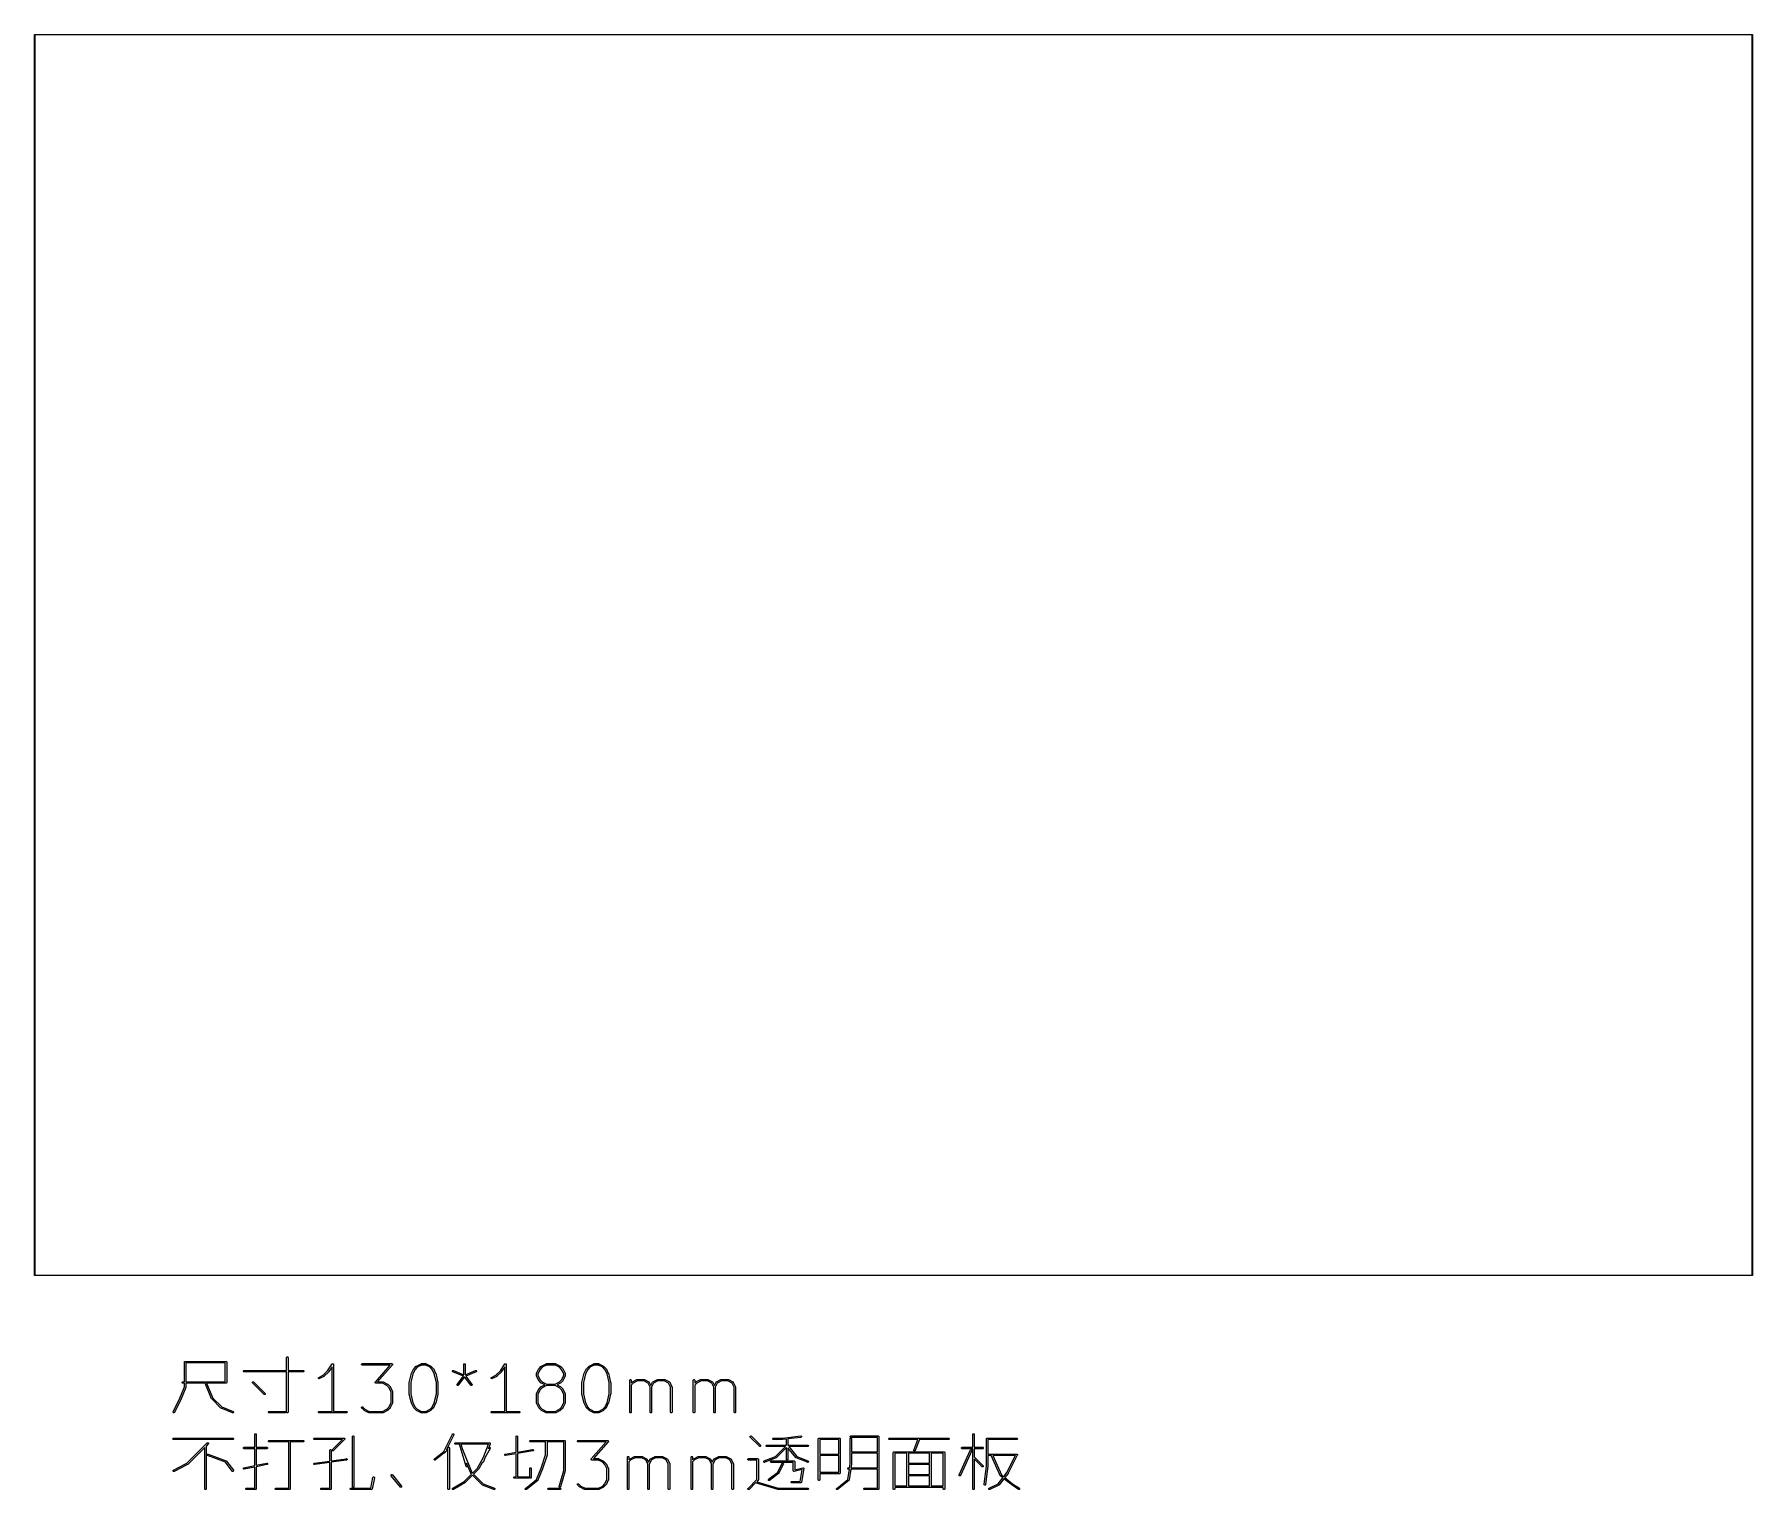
# Model space of a CAD drawing. Extents: x 24 to 204, y -176 to -24.
import ezdxf

# ---------------------------------------------------------------- set-up
doc = ezdxf.new("R2010")
doc.units = 0
doc.layers.add('BLACK', color=7, linetype='CONTINUOUS')

msp = doc.modelspace()

# ---------------------------------------------------------------- linework, layer by layer
at = {"layer": 'BLACK', "linetype": 'CONTINUOUS'}
for p, q in [((23.975, -24), (23.976903, -23.990433)), ((23.975, -154), (23.975, -24)), ((23.976903, -23.990433), (23.990433, -23.976903)), ((23.990433, -23.976903), (24, -23.975)), ((24, -23.975), (204, -23.975)), ((24.025, -24.025), (24.025, -153.975)), ((203.975, -24.025), (24.025, -24.025)), ((203.975, -153.975), (203.975, -24.025)), ((204, -23.975), (204.009567, -23.976903)), ((204.009567, -23.976903), (204.023097, -23.990433)), ((204.023097, -23.990433), (204.025, -24)), ((204.025, -24), (204.025, -154)), ((23.976903, -154.009567), (23.975, -154)), ((23.990433, -154.023097), (23.976903, -154.009567)), ((24, -154.025), (23.990433, -154.023097)), ((204, -154.025), (24, -154.025)), ((24.025, -153.975), (203.975, -153.975)), ((204.009567, -154.023097), (204, -154.025)), ((204.023097, -154.009567), (204.009567, -154.023097)), ((204.025, -154), (204.023097, -154.009567)), ((39.69035, -163.09248), (39.691791, -163.077848)), ((39.69035, -165.160337), (39.69035, -163.09248)), ((39.691791, -163.077848), (39.70299, -163.050812)), ((39.70299, -163.050812), (39.723682, -163.03012)), ((39.723682, -163.03012), (39.750718, -163.018921)), ((39.750718, -163.018921), (39.76535, -163.01748)), ((39.76535, -163.01748), (44.051064, -163.01748)), ((43.976064, -163.16748), (39.84035, -163.16748)), ((39.84035, -163.16748), (39.84035, -165.160337)), ((43.976064, -165.160337), (43.976064, -163.16748)), ((44.051064, -163.01748), (44.065696, -163.018921)), ((44.065696, -163.018921), (44.092732, -163.03012)), ((44.092732, -163.03012), (44.113424, -163.050812)), ((44.113424, -163.050812), (44.124623, -163.077848)), ((44.124623, -163.077848), (44.126064, -163.09248)), ((44.126064, -163.09248), (44.126064, -165.235337)), ((50.404636, -162.616289), (50.406077, -162.601657)), ((50.404636, -163.96986), (50.404636, -162.616289)), ((50.406077, -162.601657), (50.417276, -162.574621)), ((50.417276, -162.574621), (50.437968, -162.553929)), ((50.437968, -162.553929), (50.465004, -162.54273)), ((50.465004, -162.54273), (50.494268, -162.54273)), ((50.494268, -162.54273), (50.521304, -162.553929)), ((50.521304, -162.553929), (50.541996, -162.574621)), ((50.541996, -162.574621), (50.553195, -162.601657)), ((50.553195, -162.601657), (50.554636, -162.616289)), ((50.554636, -162.616289), (50.554636, -163.96986)), ((54.707063, -163.997079), (55.179136, -163.288973)), ((55.16654, -163.578283), (54.827753, -164.086463)), ((55.16654, -168.255575), (55.16654, -163.578283)), ((55.179136, -163.288973), (55.179169, -163.288931)), ((55.179169, -163.288931), (55.17918, -163.288907)), ((55.17918, -163.288907), (55.179235, -163.288851)), ((55.179235, -163.288851), (55.188451, -163.277597)), ((55.188451, -163.277597), (55.194623, -163.273463)), ((55.194623, -163.273463), (55.199872, -163.268215)), ((55.199872, -163.268215), (55.206661, -163.265402)), ((55.206661, -163.265402), (55.212767, -163.261314)), ((55.212767, -163.261314), (55.220047, -163.259857)), ((55.220047, -163.259857), (55.226908, -163.257016)), ((55.226908, -163.257016), (55.234256, -163.257016)), ((55.234256, -163.257016), (55.241461, -163.255575)), ((55.241461, -163.255575), (55.248745, -163.257016)), ((55.248745, -163.257016), (55.256172, -163.257016)), ((55.256172, -163.257016), (55.26296, -163.259828)), ((55.26296, -163.259828), (55.270169, -163.261254)), ((55.270169, -163.261254), (55.276347, -163.265373)), ((55.276347, -163.265373), (55.283208, -163.268215)), ((55.283208, -163.268215), (55.288403, -163.27341)), ((55.288403, -163.27341), (55.294518, -163.277487)), ((55.294518, -163.277487), (55.298649, -163.283656)), ((55.298649, -163.283656), (55.3039, -163.288907)), ((55.3039, -163.288907), (55.306712, -163.295696)), ((55.306712, -163.295696), (55.310801, -163.301802)), ((55.310801, -163.301802), (55.312257, -163.309082)), ((55.312257, -163.309082), (55.315099, -163.315943)), ((55.315099, -163.315943), (55.316524, -163.330421)), ((55.316524, -163.330421), (55.31654, -163.330497)), ((55.31654, -163.330497), (55.316534, -163.330522)), ((55.316534, -163.330522), (55.31654, -163.330575)), ((55.31654, -163.330575), (55.31654, -168.255575)), ((58.263219, -163.315943), (58.274418, -163.288907)), ((58.263219, -163.345207), (58.263219, -163.315943)), ((58.274418, -163.372243), (58.263219, -163.345207)), ((58.274418, -163.288907), (58.29511, -163.268215)), ((58.29511, -163.392935), (58.274418, -163.372243)), ((58.29511, -163.268215), (58.322146, -163.257016)), ((58.322146, -163.404134), (58.29511, -163.392935)), ((58.322146, -163.257016), (58.336778, -163.255575)), ((58.336778, -163.405575), (58.322146, -163.404134)), ((58.336778, -163.255575), (61.432016, -163.255575)), ((61.266734, -163.405575), (58.336778, -163.405575)), ((59.708907, -165.185949), (61.266734, -163.405575)), ((61.488459, -163.379963), (59.930632, -165.160337)), ((61.432016, -163.255575), (61.439754, -163.256337)), ((61.439754, -163.256337), (61.441722, -163.256206)), ((61.441722, -163.256206), (61.443077, -163.256664)), ((61.443077, -163.256664), (61.446648, -163.257016)), ((61.446648, -163.257016), (61.457905, -163.261679)), ((61.457905, -163.261679), (61.469443, -163.265581)), ((61.469443, -163.265581), (61.471347, -163.267246)), ((61.471347, -163.267246), (61.473684, -163.268215)), ((61.473684, -163.268215), (61.482294, -163.276825)), ((61.482294, -163.276825), (61.491467, -163.284851)), ((61.49298, -163.373638), (61.488459, -163.379963)), ((61.491467, -163.284851), (61.492589, -163.28712)), ((61.492589, -163.28712), (61.494376, -163.288907)), ((61.494376, -163.372243), (61.49298, -163.373638)), ((61.494376, -163.288907), (61.499036, -163.300157)), ((61.494924, -163.370919), (61.494376, -163.372243)), ((61.49701, -163.368002), (61.494924, -163.370919)), ((61.500911, -163.356464), (61.49701, -163.368002)), ((61.499036, -163.300157), (61.504439, -163.311083)), ((61.505575, -163.345207), (61.500911, -163.356464)), ((61.504439, -163.311083), (61.504607, -163.313606)), ((61.504607, -163.313606), (61.505575, -163.315943)), ((61.505575, -163.315943), (61.505575, -163.328127)), ((61.505575, -163.328127), (61.506385, -163.340281)), ((61.506385, -163.340281), (61.505575, -163.342676)), ((61.505575, -163.342676), (61.505575, -163.345207)), ((63.507792, -164.249415), (63.745887, -163.773224)), ((63.745887, -163.773224), (63.749851, -163.766926)), ((63.749851, -163.766926), (63.750609, -163.765097)), ((63.750609, -163.765097), (63.752299, -163.763037)), ((63.752299, -163.763037), (63.753719, -163.760782)), ((63.753719, -163.760782), (63.755215, -163.759484)), ((63.755215, -163.759484), (63.759936, -163.753732)), ((63.759936, -163.753732), (63.998031, -163.515637)), ((64.09549, -163.630309), (63.874608, -163.851191)), ((63.998031, -163.515637), (64.00378, -163.510918)), ((64.00378, -163.510918), (64.00508, -163.50942)), ((64.00508, -163.50942), (64.007339, -163.507998)), ((64.007339, -163.507998), (64.009396, -163.50631)), ((64.009396, -163.50631), (64.011223, -163.505552)), ((64.011223, -163.505552), (64.017523, -163.501588)), ((64.017523, -163.501588), (64.493714, -163.263493)), ((64.54496, -163.405575), (64.09549, -163.630309)), ((64.493714, -163.263493), (64.507445, -163.258238)), ((64.507445, -163.258238), (64.510134, -163.258046)), ((64.510134, -163.258046), (64.512623, -163.257016)), ((64.512623, -163.257016), (64.527255, -163.255575)), ((64.527255, -163.255575), (65.003445, -163.255575)), ((64.98574, -163.405575), (64.54496, -163.405575)), ((65.435209, -163.630309), (64.98574, -163.405575)), ((65.003445, -163.255575), (65.018077, -163.257016)), ((65.018077, -163.257016), (65.020566, -163.258047)), ((65.020566, -163.258047), (65.023254, -163.258238)), ((65.023254, -163.258238), (65.036986, -163.263493)), ((65.036986, -163.263493), (65.513177, -163.501588)), ((65.656091, -163.851191), (65.435209, -163.630309)), ((65.513177, -163.501588), (65.519474, -163.505552)), ((65.519474, -163.505552), (65.521304, -163.50631)), ((65.521304, -163.50631), (65.523363, -163.508)), ((65.523363, -163.508), (65.525619, -163.50942)), ((65.525619, -163.50942), (65.526916, -163.510916)), ((65.526916, -163.510916), (65.532669, -163.515637)), ((65.532669, -163.515637), (65.770764, -163.753732)), ((65.770764, -163.753732), (65.775482, -163.759481)), ((65.775482, -163.759481), (65.776981, -163.760781)), ((65.776981, -163.760781), (65.778402, -163.76304)), ((65.778402, -163.76304), (65.780091, -163.765097)), ((65.780091, -163.765097), (65.780848, -163.766924)), ((65.780848, -163.766924), (65.784813, -163.773224)), ((65.784813, -163.773224), (66.022908, -164.249415)), ((68.976064, -163.330575), (68.977505, -163.315943)), ((68.976064, -164.410273), (68.976064, -163.330575)), ((68.977505, -163.315943), (68.988704, -163.288907)), ((68.988704, -163.288907), (69.009396, -163.268215)), ((69.009396, -163.268215), (69.036432, -163.257016)), ((69.036432, -163.257016), (69.065696, -163.257016)), ((69.065696, -163.257016), (69.092732, -163.268215)), ((69.092732, -163.268215), (69.113424, -163.288907)), ((69.113424, -163.288907), (69.124623, -163.315943)), ((69.124623, -163.315943), (69.126064, -163.330575)), ((69.126064, -163.330575), (69.126064, -164.410273)), ((72.802302, -163.997079), (73.274375, -163.288973)), ((73.261779, -163.578283), (72.922992, -164.086463)), ((73.261779, -168.255575), (73.261779, -163.578283)), ((73.274375, -163.288973), (73.274408, -163.288931)), ((73.274408, -163.288931), (73.274419, -163.288907)), ((73.274419, -163.288907), (73.274474, -163.288851)), ((73.274474, -163.288851), (73.28369, -163.277597)), ((73.28369, -163.277597), (73.289862, -163.273463)), ((73.289862, -163.273463), (73.295111, -163.268215)), ((73.295111, -163.268215), (73.3019, -163.265402)), ((73.3019, -163.265402), (73.308006, -163.261314)), ((73.308006, -163.261314), (73.315286, -163.259857)), ((73.315286, -163.259857), (73.322147, -163.257016)), ((73.322147, -163.257016), (73.329495, -163.257016)), ((73.329495, -163.257016), (73.3367, -163.255575)), ((73.3367, -163.255575), (73.343984, -163.257016)), ((73.343984, -163.257016), (73.351411, -163.257016)), ((73.351411, -163.257016), (73.358199, -163.259828)), ((73.358199, -163.259828), (73.365408, -163.261254)), ((73.365408, -163.261254), (73.371586, -163.265373)), ((73.371586, -163.265373), (73.378447, -163.268215)), ((73.378447, -163.268215), (73.383642, -163.27341)), ((73.383642, -163.27341), (73.389757, -163.277487)), ((73.389757, -163.277487), (73.393888, -163.283656)), ((73.393888, -163.283656), (73.399139, -163.288907)), ((73.399139, -163.288907), (73.401951, -163.295696)), ((73.401951, -163.295696), (73.40604, -163.301802)), ((73.40604, -163.301802), (73.407496, -163.309082)), ((73.407496, -163.309082), (73.410338, -163.315943)), ((73.410338, -163.315943), (73.411763, -163.330421)), ((73.411763, -163.330421), (73.411779, -163.330497)), ((73.411779, -163.330497), (73.411773, -163.330522)), ((73.411773, -163.330522), (73.411779, -163.330575)), ((73.411779, -163.330575), (73.411779, -168.255575)), ((76.60303, -164.249415), (76.841126, -163.773224)), ((76.841126, -163.773224), (76.845089, -163.766927)), ((76.845089, -163.766927), (76.845848, -163.765097)), ((76.845848, -163.765097), (76.847539, -163.763035)), ((76.847539, -163.763035), (76.848959, -163.760781)), ((76.848959, -163.760781), (76.850454, -163.759484)), ((76.850454, -163.759484), (76.855175, -163.753732)), ((76.855175, -163.753732), (77.09327, -163.515637)), ((77.19073, -163.630309), (76.969846, -163.851192)), ((77.09327, -163.515637), (77.099019, -163.510918)), ((77.099019, -163.510918), (77.100319, -163.50942)), ((77.100319, -163.50942), (77.102578, -163.507998)), ((77.102578, -163.507998), (77.104635, -163.50631)), ((77.104635, -163.50631), (77.106462, -163.505552)), ((77.106462, -163.505552), (77.112762, -163.501588)), ((77.112762, -163.501588), (77.588952, -163.263493)), ((77.640198, -163.405575), (77.19073, -163.630309)), ((77.588952, -163.263493), (77.602684, -163.258238)), ((77.602684, -163.258238), (77.605371, -163.258047)), ((77.605371, -163.258047), (77.607861, -163.257016)), ((77.607861, -163.257016), (77.622493, -163.255575)), ((77.622493, -163.255575), (78.574874, -163.255575)), ((78.557169, -163.405575), (77.640198, -163.405575)), ((79.006638, -163.630309), (78.557169, -163.405575)), ((78.574874, -163.255575), (78.589506, -163.257016)), ((78.589506, -163.257016), (78.591995, -163.258047)), ((78.591995, -163.258047), (78.594683, -163.258238)), ((78.594683, -163.258238), (78.608415, -163.263493)), ((78.608415, -163.263493), (79.084606, -163.501588)), ((79.22752, -163.851191), (79.006638, -163.630309)), ((79.084606, -163.501588), (79.090903, -163.505552)), ((79.090903, -163.505552), (79.092733, -163.50631)), ((79.092733, -163.50631), (79.094792, -163.508)), ((79.094792, -163.508), (79.097048, -163.50942)), ((79.097048, -163.50942), (79.098345, -163.510916)), ((79.098345, -163.510916), (79.104098, -163.515637)), ((79.104098, -163.515637), (79.342193, -163.753732)), ((79.342193, -163.753732), (79.346911, -163.759481)), ((79.346911, -163.759481), (79.34841, -163.760781)), ((79.34841, -163.760781), (79.349831, -163.76304)), ((79.349831, -163.76304), (79.35152, -163.765097)), ((79.35152, -163.765097), (79.352277, -163.766924)), ((79.352277, -163.766924), (79.356242, -163.773224)), ((79.356242, -163.773224), (79.594337, -164.249415)), ((81.603031, -164.249415), (81.841126, -163.773224)), ((81.841126, -163.773224), (81.84509, -163.766926)), ((81.84509, -163.766926), (81.845848, -163.765097)), ((81.845848, -163.765097), (81.847538, -163.763037)), ((81.847538, -163.763037), (81.848958, -163.760782)), ((81.848958, -163.760782), (81.850454, -163.759484)), ((81.850454, -163.759484), (81.855175, -163.753732)), ((81.855175, -163.753732), (82.09327, -163.515637)), ((82.190729, -163.630309), (81.969847, -163.851191)), ((82.09327, -163.515637), (82.099019, -163.510918)), ((82.099019, -163.510918), (82.100319, -163.50942)), ((82.100319, -163.50942), (82.102578, -163.507998)), ((82.102578, -163.507998), (82.104635, -163.50631)), ((82.104635, -163.50631), (82.106462, -163.505552)), ((82.106462, -163.505552), (82.112762, -163.501588)), ((82.112762, -163.501588), (82.588953, -163.263493)), ((82.640199, -163.405575), (82.190729, -163.630309)), ((82.588953, -163.263493), (82.602684, -163.258238)), ((82.602684, -163.258238), (82.605373, -163.258046)), ((82.605373, -163.258046), (82.607862, -163.257016)), ((82.607862, -163.257016), (82.622494, -163.255575)), ((82.622494, -163.255575), (83.098684, -163.255575)), ((83.080979, -163.405575), (82.640199, -163.405575)), ((83.530448, -163.630309), (83.080979, -163.405575)), ((83.098684, -163.255575), (83.113316, -163.257016)), ((83.113316, -163.257016), (83.115805, -163.258047)), ((83.115805, -163.258047), (83.118493, -163.258238)), ((83.118493, -163.258238), (83.132225, -163.263493)), ((83.132225, -163.263493), (83.608416, -163.501588)), ((83.75133, -163.851191), (83.530448, -163.630309)), ((83.608416, -163.501588), (83.614713, -163.505552)), ((83.614713, -163.505552), (83.616543, -163.50631)), ((83.616543, -163.50631), (83.618602, -163.508)), ((83.618602, -163.508), (83.620858, -163.50942)), ((83.620858, -163.50942), (83.622155, -163.510916)), ((83.622155, -163.510916), (83.627908, -163.515637)), ((83.627908, -163.515637), (83.866003, -163.753732)), ((83.866003, -163.753732), (83.870721, -163.759481)), ((83.870721, -163.759481), (83.87222, -163.760781)), ((83.87222, -163.760781), (83.873641, -163.76304)), ((83.873641, -163.76304), (83.87533, -163.765097)), ((83.87533, -163.765097), (83.876087, -163.766924)), ((83.876087, -163.766924), (83.880052, -163.773224)), ((83.880052, -163.773224), (84.118147, -164.249415)), ((39.453696, -165.220705), (39.464895, -165.193669)), ((39.453696, -165.249969), (39.453696, -165.220705)), ((39.464895, -165.277005), (39.453696, -165.249969)), ((39.464895, -165.193669), (39.485587, -165.172977)), ((39.485587, -165.297697), (39.464895, -165.277005)), ((39.485587, -165.172977), (39.512623, -165.161778)), ((39.512623, -165.308896), (39.485587, -165.297697)), ((39.512623, -165.161778), (39.527255, -165.160337)), ((39.527255, -165.310337), (39.512623, -165.308896)), ((39.527255, -165.160337), (39.69035, -165.160337)), ((39.69035, -165.310337), (39.527255, -165.310337)), ((39.69035, -165.697082), (39.69035, -165.310337)), ((39.84035, -165.160337), (43.976064, -165.160337)), ((41.858752, -165.310337), (39.84035, -165.310337)), ((39.84035, -165.310337), (39.84035, -165.711527)), ((42.553557, -166.931547), (41.858752, -165.310337)), ((44.051064, -165.310337), (42.021948, -165.310337)), ((42.021948, -165.310337), (42.685739, -166.859183)), ((44.065696, -165.308896), (44.051064, -165.310337)), ((44.092732, -165.297697), (44.065696, -165.308896)), ((44.113424, -165.277005), (44.092732, -165.297697)), ((44.124623, -165.249969), (44.113424, -165.277005)), ((44.126064, -165.235337), (44.124623, -165.249968)), ((44.124623, -165.249968), (44.124623, -165.249969)), ((45.882267, -164.030228), (45.893466, -164.003192)), ((45.882267, -164.059492), (45.882267, -164.030228)), ((45.893466, -164.086528), (45.882267, -164.059492)), ((45.893466, -164.003192), (45.914158, -163.9825)), ((45.914158, -164.10722), (45.893466, -164.086528)), ((45.914158, -163.9825), (45.941194, -163.971301)), ((45.941194, -164.118419), (45.914158, -164.10722)), ((45.941194, -163.971301), (45.955826, -163.96986)), ((45.955826, -164.11986), (45.941194, -164.118419)), ((45.955826, -163.96986), (50.404636, -163.96986)), ((50.404636, -164.11986), (45.955826, -164.11986)), ((46.834648, -165.220706), (46.845847, -165.193669)), ((46.834648, -165.249968), (46.834648, -165.220706)), ((46.845847, -165.277005), (46.834648, -165.249968)), ((46.845847, -165.193669), (46.866539, -165.172977)), ((46.855174, -165.28837), (46.845847, -165.277005)), ((48.04565, -166.478846), (46.855174, -165.28837)), ((46.866539, -165.172977), (46.893576, -165.161778)), ((46.893576, -165.161778), (46.922838, -165.161778)), ((46.922838, -165.161778), (46.949875, -165.172977)), ((46.949875, -165.172977), (46.96124, -165.182304)), ((46.96124, -165.182304), (48.151716, -166.37278)), ((50.404636, -168.330575), (50.404636, -164.11986)), ((50.554636, -163.96986), (52.146302, -163.96986)), ((52.146302, -164.11986), (50.554636, -164.11986)), ((50.554636, -164.11986), (50.554636, -168.330575)), ((52.146302, -163.96986), (52.160934, -163.971301)), ((52.160934, -164.118419), (52.146302, -164.11986)), ((52.160934, -163.971301), (52.18797, -163.9825)), ((52.18797, -164.10722), (52.160934, -164.118419)), ((52.18797, -163.9825), (52.208662, -164.003192)), ((52.208662, -164.086528), (52.18797, -164.10722)), ((52.208662, -164.003192), (52.219861, -164.030228)), ((52.219861, -164.059492), (52.208662, -164.086528)), ((52.219861, -164.030228), (52.219861, -164.059492)), ((53.738557, -164.749765), (53.747811, -164.722004)), ((53.740631, -164.778955), (53.738557, -164.749765)), ((53.753718, -164.80513), (53.740631, -164.778955)), ((53.747811, -164.722004), (53.766984, -164.699896)), ((53.775826, -164.824303), (53.753718, -164.80513)), ((53.766984, -164.699896), (53.779427, -164.692064)), ((53.803587, -164.833557), (53.775826, -164.824303)), ((53.779427, -164.692064), (54.244731, -164.459411)), ((53.832777, -164.831483), (53.803587, -164.833557)), ((53.846509, -164.826228), (53.832777, -164.831483)), ((54.3227, -164.588133), (53.846509, -164.826228)), ((54.244731, -164.459411), (54.707063, -163.997079)), ((54.328997, -164.584168), (54.3227, -164.588133)), ((54.330827, -164.583411), (54.328997, -164.584168)), ((54.332886, -164.58172), (54.330827, -164.583411)), ((54.335142, -164.580301), (54.332886, -164.58172)), ((54.336439, -164.578804), (54.335142, -164.580301)), ((54.342192, -164.574084), (54.336439, -164.578804)), ((54.818382, -164.097893), (54.342192, -164.574084)), ((54.818415, -164.097852), (54.818382, -164.097893)), ((54.818437, -164.097838), (54.818415, -164.097852)), ((54.82322, -164.091996), (54.818437, -164.097838)), ((54.827709, -164.086528), (54.82322, -164.091996)), ((54.827718, -164.086505), (54.827709, -164.086528)), ((54.827753, -164.086463), (54.827718, -164.086505)), ((59.690981, -165.225631), (59.691791, -165.223235)), ((59.691791, -165.237784), (59.690981, -165.225631)), ((59.691791, -165.220705), (59.696454, -165.209447)), ((59.691791, -165.223235), (59.691791, -165.220705)), ((59.691791, -165.249969), (59.691791, -165.237784)), ((59.692758, -165.252305), (59.691791, -165.249969)), ((59.692927, -165.254829), (59.692758, -165.252305)), ((59.698329, -165.265754), (59.692927, -165.254829)), ((59.696454, -165.209447), (59.700356, -165.19791)), ((59.70299, -165.277005), (59.698329, -165.265754)), ((59.700356, -165.19791), (59.702441, -165.194992)), ((59.702441, -165.194992), (59.70299, -165.193669)), ((59.70299, -165.193669), (59.704385, -165.192273)), ((59.704776, -165.278791), (59.70299, -165.277005)), ((59.704385, -165.192273), (59.708907, -165.185949)), ((59.705899, -165.281061), (59.704776, -165.278791)), ((59.715071, -165.289086), (59.705899, -165.281061)), ((59.723682, -165.297697), (59.715071, -165.289086)), ((59.726018, -165.298665), (59.723682, -165.297697)), ((59.727923, -165.300331), (59.726018, -165.298665)), ((59.73946, -165.304232), (59.727923, -165.300331)), ((59.750718, -165.308896), (59.73946, -165.304232)), ((59.754288, -165.309247), (59.750718, -165.308896)), ((59.755644, -165.309706), (59.754288, -165.309247)), ((59.757611, -165.309574), (59.755644, -165.309706)), ((59.76535, -165.310337), (59.757611, -165.309574)), ((60.46193, -165.310337), (59.76535, -165.310337)), ((59.930632, -165.160337), (60.479635, -165.160337)), ((60.911399, -165.535071), (60.46193, -165.310337)), ((60.479635, -165.160337), (60.494267, -165.161778)), ((60.494267, -165.161778), (60.496756, -165.162809)), ((60.496756, -165.162809), (60.499444, -165.163)), ((60.499444, -165.163), (60.513176, -165.168255)), ((60.513176, -165.168255), (60.989367, -165.40635)), ((61.132281, -165.755953), (60.911399, -165.535071)), ((60.989367, -165.40635), (60.995664, -165.410314)), ((60.995664, -165.410314), (60.997494, -165.411072)), ((60.997494, -165.411072), (60.999553, -165.412762)), ((60.999553, -165.412762), (61.001809, -165.414182)), ((61.001809, -165.414182), (61.003106, -165.415678)), ((61.003106, -165.415678), (61.008859, -165.420399)), ((61.008859, -165.420399), (61.246954, -165.658494)), ((63.261778, -165.235337), (63.262029, -165.232783)), ((63.261778, -166.425813), (63.261778, -165.235337)), ((63.261867, -165.231691), (63.262676, -165.226217)), ((63.262029, -165.232783), (63.261867, -165.231691)), ((63.262676, -165.226217), (63.263219, -165.220705)), ((63.263219, -165.220705), (63.263641, -165.219683)), ((63.263641, -165.219683), (63.264017, -165.217147)), ((63.264017, -165.217147), (63.502113, -164.264766)), ((63.645638, -164.309131), (63.411778, -165.244571)), ((63.411778, -165.244571), (63.411778, -166.416578)), ((63.502113, -164.264766), (63.502498, -164.263686)), ((63.502498, -164.263686), (63.502537, -164.263147)), ((63.502537, -164.263147), (63.504864, -164.257065)), ((63.504864, -164.257065), (63.50706, -164.25092)), ((63.50706, -164.25092), (63.507382, -164.250484)), ((63.507382, -164.250484), (63.507792, -164.249415)), ((63.874608, -163.851191), (63.645638, -164.309131)), ((65.885061, -164.309131), (65.656091, -163.851191)), ((66.118921, -165.24457), (65.885061, -164.309131)), ((66.022908, -164.249415), (66.023317, -164.250484)), ((66.023317, -164.250484), (66.02364, -164.25092)), ((66.02364, -164.25092), (66.025832, -164.257056)), ((66.025832, -164.257056), (66.028163, -164.263146)), ((66.028163, -164.263146), (66.028201, -164.263686)), ((66.028201, -164.263686), (66.028587, -164.264766)), ((66.028587, -164.264766), (66.266682, -165.217147)), ((66.118921, -166.416579), (66.118921, -165.24457)), ((66.266682, -165.217147), (66.267057, -165.219684)), ((66.267057, -165.219684), (66.26748, -165.220705)), ((66.26748, -165.220705), (66.268021, -165.226207)), ((66.268021, -165.226207), (66.268833, -165.231692)), ((66.268833, -165.231692), (66.268669, -165.232787)), ((66.268669, -165.232787), (66.268921, -165.235337)), ((66.268921, -165.235337), (66.268921, -166.425813)), ((67.786856, -164.031126), (67.797724, -164.003955)), ((67.787213, -164.060388), (67.786856, -164.031126)), ((67.79874, -164.087285), (67.787213, -164.060388)), ((67.797724, -164.003955), (67.818163, -163.983012)), ((67.819683, -164.107724), (67.79874, -164.087285)), ((67.818163, -163.983012), (67.84506, -163.971485)), ((67.832734, -164.114496), (67.819683, -164.107724)), ((68.932346, -164.554341), (67.832734, -164.114496)), ((67.84506, -163.971485), (67.874322, -163.971128)), ((67.874322, -163.971128), (67.888442, -163.975224)), ((67.888442, -163.975224), (68.976064, -164.410273)), ((68.26189, -165.46935), (68.269153, -165.441002)), ((68.266029, -165.498319), (68.26189, -165.46935)), ((68.280938, -165.5235), (68.266029, -165.498319)), ((68.269153, -165.441002), (68.276779, -165.428432)), ((68.276779, -165.428432), (68.932346, -164.554341)), ((68.304349, -165.541058), (68.280938, -165.5235)), ((68.332697, -165.548321), (68.304349, -165.541058)), ((68.361666, -165.544182), (68.332697, -165.548321)), ((68.386847, -165.529273), (68.361666, -165.544182)), ((68.396779, -165.518432), (68.386847, -165.529273)), ((69.051064, -164.646051), (68.396779, -165.518432)), ((69.70535, -165.518432), (69.051064, -164.646051)), ((69.126064, -164.410273), (70.213687, -163.975224)), ((70.269395, -164.114496), (69.169781, -164.554341)), ((69.169781, -164.554341), (69.82535, -165.428432)), ((69.715282, -165.529273), (69.70535, -165.518432)), ((69.740463, -165.544182), (69.715282, -165.529273)), ((69.769431, -165.54832), (69.740463, -165.544182)), ((69.79778, -165.541058), (69.769431, -165.54832)), ((69.821191, -165.5235), (69.79778, -165.541058)), ((69.8361, -165.498319), (69.821191, -165.5235)), ((69.82535, -165.428432), (69.832976, -165.441002)), ((69.832976, -165.441002), (69.840239, -165.46935)), ((69.840239, -165.46935), (69.8361, -165.498319)), ((70.213687, -163.975224), (70.227807, -163.971128)), ((70.227807, -163.971128), (70.257069, -163.971485)), ((70.257069, -163.971485), (70.283966, -163.983012)), ((70.282446, -164.107724), (70.269395, -164.114496)), ((70.303389, -164.087285), (70.282446, -164.107724)), ((70.283966, -163.983012), (70.304405, -164.003955)), ((70.314916, -164.060388), (70.303389, -164.087285)), ((70.304405, -164.003955), (70.315273, -164.031126)), ((70.315273, -164.031126), (70.314916, -164.060388)), ((71.833796, -164.749765), (71.84305, -164.722004)), ((71.83587, -164.778955), (71.833796, -164.749765)), ((71.848957, -164.80513), (71.83587, -164.778955)), ((71.84305, -164.722004), (71.862223, -164.699896)), ((71.871065, -164.824303), (71.848957, -164.80513)), ((71.862223, -164.699896), (71.874666, -164.692064)), ((71.898826, -164.833557), (71.871065, -164.824303)), ((71.874666, -164.692064), (72.33997, -164.459411)), ((71.928016, -164.831483), (71.898826, -164.833557)), ((71.941748, -164.826228), (71.928016, -164.831483)), ((72.417939, -164.588133), (71.941748, -164.826228)), ((72.33997, -164.459411), (72.802302, -163.997079)), ((72.424236, -164.584168), (72.417939, -164.588133)), ((72.426066, -164.583411), (72.424236, -164.584168)), ((72.428125, -164.58172), (72.426066, -164.583411)), ((72.430381, -164.580301), (72.428125, -164.58172)), ((72.431678, -164.578804), (72.430381, -164.580301)), ((72.437431, -164.574084), (72.431678, -164.578804)), ((72.913621, -164.097893), (72.437431, -164.574084)), ((72.913654, -164.097852), (72.913621, -164.097893)), ((72.913676, -164.097838), (72.913654, -164.097852)), ((72.918459, -164.091996), (72.913676, -164.097838)), ((72.922948, -164.086528), (72.918459, -164.091996)), ((72.922957, -164.086505), (72.922948, -164.086528)), ((72.922992, -164.086463), (72.922957, -164.086505)), ((76.595112, -164.282956), (76.596553, -164.268324)), ((76.595112, -164.521051), (76.595112, -164.282956)), ((76.596553, -164.535683), (76.595112, -164.521051)), ((76.596553, -164.268324), (76.597584, -164.265834)), ((76.597584, -164.538172), (76.596553, -164.535683)), ((76.597584, -164.265834), (76.597775, -164.263147)), ((76.597775, -164.54086), (76.597584, -164.538172)), ((76.597775, -164.263147), (76.60303, -164.249415)), ((76.60303, -164.554592), (76.597775, -164.54086)), ((76.841126, -165.030782), (76.60303, -164.554592)), ((76.969846, -163.851192), (76.745112, -164.300661)), ((76.745112, -164.300661), (76.745112, -164.503345)), ((76.745112, -164.503345), (76.969846, -164.952814)), ((76.845087, -165.037074), (76.841126, -165.030782)), ((76.845847, -165.038909), (76.845087, -165.037074)), ((76.847542, -165.040974), (76.845847, -165.038909)), ((76.848959, -165.043225), (76.847542, -165.040974)), ((76.850452, -165.04452), (76.848959, -165.043225)), ((76.855175, -165.050274), (76.850452, -165.04452)), ((77.09327, -165.28837), (76.855175, -165.050274)), ((76.969846, -164.952814), (77.19073, -165.173698)), ((77.099019, -165.293088), (77.09327, -165.28837)), ((77.100319, -165.294587), (77.099019, -165.293088)), ((77.102578, -165.296008), (77.100319, -165.294587)), ((77.104635, -165.297697), (77.102578, -165.296008)), ((77.106462, -165.298454), (77.104635, -165.297697)), ((77.112762, -165.302419), (77.106462, -165.298454)), ((77.106462, -165.648409), (77.112762, -165.644445)), ((77.454788, -165.473432), (77.112762, -165.302419)), ((77.112762, -165.644445), (77.454788, -165.473432)), ((77.19073, -165.173698), (77.640198, -165.398432)), ((77.640198, -165.548432), (77.19073, -165.773166)), ((77.640198, -165.398432), (78.557169, -165.398432)), ((78.557169, -165.548432), (77.640198, -165.548432)), ((78.557169, -165.398432), (79.006637, -165.173698)), ((79.006638, -165.773166), (78.557169, -165.548432)), ((79.084606, -165.302419), (78.742579, -165.473432)), ((78.742579, -165.473432), (79.084606, -165.644445)), ((79.006637, -165.173698), (79.22752, -164.952814)), ((79.090903, -165.298454), (79.084606, -165.302419)), ((79.084606, -165.644445), (79.090903, -165.648409)), ((79.092733, -165.297697), (79.090903, -165.298454)), ((79.094792, -165.296006), (79.092733, -165.297697)), ((79.097048, -165.294587), (79.094792, -165.296006)), ((79.098345, -165.29309), (79.097048, -165.294587)), ((79.104098, -165.28837), (79.098345, -165.29309)), ((79.342193, -165.050274), (79.104098, -165.28837)), ((79.452255, -164.30066), (79.22752, -163.851191)), ((79.22752, -164.952814), (79.452255, -164.503346)), ((79.346911, -165.044524), (79.342193, -165.050274)), ((79.34841, -165.043225), (79.346911, -165.044524)), ((79.349831, -165.040966), (79.34841, -165.043225)), ((79.351521, -165.038908), (79.349831, -165.040966)), ((79.352278, -165.037078), (79.351521, -165.038908)), ((79.356242, -165.030782), (79.352278, -165.037078)), ((79.594337, -164.554592), (79.356242, -165.030782)), ((79.452255, -164.503346), (79.452255, -164.30066)), ((79.594337, -164.249415), (79.599592, -164.263146)), ((79.599592, -164.54086), (79.594337, -164.554592)), ((79.599592, -164.263146), (79.599783, -164.265835)), ((79.599782, -164.538172), (79.599592, -164.54086)), ((79.600814, -164.535683), (79.599782, -164.538172)), ((79.599783, -164.265835), (79.600814, -164.268324)), ((79.600814, -164.268324), (79.602255, -164.282956)), ((79.602255, -164.521051), (79.600814, -164.535683)), ((79.602255, -164.282956), (79.602255, -164.521051)), ((81.357017, -165.235337), (81.357268, -165.232783)), ((81.357017, -166.425813), (81.357017, -165.235337)), ((81.357106, -165.231691), (81.357915, -165.226217)), ((81.357268, -165.232783), (81.357106, -165.231691)), ((81.357915, -165.226217), (81.358458, -165.220705)), ((81.358458, -165.220705), (81.35888, -165.219683)), ((81.35888, -165.219683), (81.359256, -165.217147)), ((81.359256, -165.217147), (81.597352, -164.264766)), ((81.740877, -164.309131), (81.507017, -165.244571)), ((81.507017, -165.244571), (81.507017, -166.416578)), ((81.597352, -164.264766), (81.597737, -164.263686)), ((81.597737, -164.263686), (81.597776, -164.263147)), ((81.597776, -164.263147), (81.600103, -164.257065)), ((81.600103, -164.257065), (81.602299, -164.25092)), ((81.602299, -164.25092), (81.602621, -164.250484)), ((81.602621, -164.250484), (81.603031, -164.249415)), ((81.969847, -163.851191), (81.740877, -164.309131)), ((83.9803, -164.309131), (83.75133, -163.851191)), ((84.21416, -165.24457), (83.9803, -164.309131)), ((84.118147, -164.249415), (84.118556, -164.250484)), ((84.118556, -164.250484), (84.118879, -164.25092)), ((84.118879, -164.25092), (84.121071, -164.257056)), ((84.121071, -164.257056), (84.123402, -164.263146)), ((84.123402, -164.263146), (84.12344, -164.263686)), ((84.12344, -164.263686), (84.123826, -164.264766)), ((84.123826, -164.264766), (84.361921, -165.217147)), ((84.21416, -166.416579), (84.21416, -165.24457)), ((84.361921, -165.217147), (84.362296, -165.219684)), ((84.362296, -165.219684), (84.362719, -165.220705)), ((84.362719, -165.220705), (84.36326, -165.226207)), ((84.36326, -165.226207), (84.364072, -165.231692)), ((84.364072, -165.231692), (84.363908, -165.232787)), ((84.363908, -165.232787), (84.36416, -165.235337)), ((84.36416, -165.235337), (84.36416, -166.425813)), ((86.357018, -164.997241), (86.358459, -164.982609)), ((86.357018, -168.330575), (86.357018, -164.997241)), ((86.358459, -164.982609), (86.369658, -164.955573)), ((86.369658, -164.955573), (86.39035, -164.934881)), ((86.39035, -164.934881), (86.417386, -164.923682)), ((86.417386, -164.923682), (86.44665, -164.923682)), ((86.44665, -164.923682), (86.473686, -164.934881)), ((86.473686, -164.934881), (86.494378, -164.955573)), ((86.494378, -164.955573), (86.505577, -164.982609)), ((86.505577, -164.982609), (86.507018, -164.997241)), ((86.507018, -164.997241), (86.507018, -165.292366)), ((86.507018, -165.292366), (86.61708, -165.182304)), ((86.71454, -165.296975), (86.507018, -165.504498)), ((86.507018, -165.504498), (86.507018, -168.330575)), ((86.61708, -165.182304), (86.622832, -165.177583)), ((86.622832, -165.177583), (86.624129, -165.176088)), ((86.624129, -165.176088), (86.626383, -165.174668)), ((86.626383, -165.174668), (86.628445, -165.172977)), ((86.628445, -165.172977), (86.630275, -165.172218)), ((86.630275, -165.172218), (86.636572, -165.168255)), ((86.636572, -165.168255), (87.112762, -164.930159)), ((87.164008, -165.072241), (86.71454, -165.296975)), ((87.112762, -164.930159), (87.126494, -164.924904)), ((87.126494, -164.924904), (87.129181, -164.924713)), ((87.129181, -164.924713), (87.131671, -164.923682)), ((87.131671, -164.923682), (87.146303, -164.922241)), ((87.146303, -164.922241), (87.860589, -164.922241)), ((87.842884, -165.072241), (87.164008, -165.072241)), ((88.280878, -165.291238), (87.842884, -165.072241)), ((87.860589, -164.922241), (87.875221, -164.923682)), ((87.875221, -164.923682), (87.87771, -164.924713)), ((87.87771, -164.924713), (87.880398, -164.924904)), ((87.880398, -164.924904), (87.89413, -164.930159)), ((87.89413, -164.930159), (88.370321, -165.168255)), ((88.499875, -165.729232), (88.280878, -165.291238)), ((88.370321, -165.168255), (88.372767, -165.169795)), ((88.372767, -165.169795), (88.373922, -165.17018)), ((88.373922, -165.17018), (88.37536, -165.171427)), ((88.37536, -165.171427), (88.382764, -165.176088)), ((88.382764, -165.176088), (88.388923, -165.183189)), ((88.388923, -165.183189), (88.39603, -165.189353)), ((88.39603, -165.189353), (88.400691, -165.196758)), ((88.400691, -165.196758), (88.401937, -165.198195)), ((88.401937, -165.198195), (88.402321, -165.199348)), ((88.402321, -165.199348), (88.403862, -165.201796)), ((88.403862, -165.201796), (88.574875, -165.543822)), ((88.574875, -165.543822), (88.745888, -165.201796)), ((88.868871, -165.291238), (88.649875, -165.729232)), ((88.745888, -165.201796), (88.747428, -165.199349)), ((88.747428, -165.199349), (88.747813, -165.198195)), ((88.747813, -165.198195), (88.74906, -165.196756)), ((88.74906, -165.196756), (88.753721, -165.189353)), ((88.753721, -165.189353), (88.760823, -165.183192)), ((88.760823, -165.183192), (88.766986, -165.176087)), ((88.766986, -165.176087), (88.774387, -165.171427)), ((88.774387, -165.171427), (88.775828, -165.170179)), ((88.775828, -165.170179), (88.776984, -165.169793)), ((88.776984, -165.169793), (88.779429, -165.168255)), ((88.779429, -165.168255), (89.25562, -164.930159)), ((89.306866, -165.072241), (88.868871, -165.291238)), ((89.25562, -164.930159), (89.269352, -164.924904)), ((89.269352, -164.924904), (89.272039, -164.924713)), ((89.272039, -164.924713), (89.274529, -164.923682)), ((89.274529, -164.923682), (89.289161, -164.922241)), ((89.289161, -164.922241), (90.003446, -164.922241)), ((89.985741, -165.072241), (89.306866, -165.072241)), ((90.423735, -165.291238), (89.985741, -165.072241)), ((90.003446, -164.922241), (90.018078, -164.923682)), ((90.018078, -164.923682), (90.020567, -164.924713)), ((90.020567, -164.924713), (90.023255, -164.924904)), ((90.023255, -164.924904), (90.036987, -164.930159)), ((90.036987, -164.930159), (90.513178, -165.168255)), ((90.642732, -165.729232), (90.423735, -165.291238)), ((90.513178, -165.168255), (90.515624, -165.169795)), ((90.515624, -165.169795), (90.516779, -165.17018)), ((90.516779, -165.17018), (90.518217, -165.171427)), ((90.518217, -165.171427), (90.525621, -165.176088)), ((90.525621, -165.176088), (90.53178, -165.183189)), ((90.53178, -165.183189), (90.538887, -165.189353)), ((90.538887, -165.189353), (90.543548, -165.196758)), ((90.543548, -165.196758), (90.544794, -165.198195)), ((90.544794, -165.198195), (90.545178, -165.199348)), ((90.545178, -165.199348), (90.546719, -165.201796)), ((90.546719, -165.201796), (90.784814, -165.677986)), ((93.023685, -164.997241), (93.025126, -164.982609)), ((93.023685, -168.330575), (93.023685, -164.997241)), ((93.025126, -164.982609), (93.036325, -164.955573)), ((93.036325, -164.955573), (93.057017, -164.934881)), ((93.057017, -164.934881), (93.084053, -164.923682)), ((93.084053, -164.923682), (93.113317, -164.923682)), ((93.113317, -164.923682), (93.140353, -164.934881)), ((93.140353, -164.934881), (93.161045, -164.955573)), ((93.161045, -164.955573), (93.172244, -164.982609)), ((93.172244, -164.982609), (93.173685, -164.997241)), ((93.173685, -164.997241), (93.173685, -165.292366)), ((93.173685, -165.292366), (93.283747, -165.182304)), ((93.381207, -165.296975), (93.173685, -165.504498)), ((93.173685, -165.504498), (93.173685, -168.330575)), ((93.283747, -165.182304), (93.289499, -165.177583)), ((93.289499, -165.177583), (93.290796, -165.176088)), ((93.290796, -165.176088), (93.29305, -165.174668)), ((93.29305, -165.174668), (93.295112, -165.172977)), ((93.295112, -165.172977), (93.296942, -165.172218)), ((93.296942, -165.172218), (93.303239, -165.168255)), ((93.303239, -165.168255), (93.779429, -164.930159)), ((93.830675, -165.072241), (93.381207, -165.296975)), ((93.779429, -164.930159), (93.793161, -164.924904)), ((93.793161, -164.924904), (93.795848, -164.924713)), ((93.795848, -164.924713), (93.798338, -164.923682)), ((93.798338, -164.923682), (93.81297, -164.922241)), ((93.81297, -164.922241), (94.527256, -164.922241)), ((94.509551, -165.072241), (93.830675, -165.072241)), ((94.947545, -165.291238), (94.509551, -165.072241)), ((94.527256, -164.922241), (94.541888, -164.923682)), ((94.541888, -164.923682), (94.544377, -164.924713)), ((94.544377, -164.924713), (94.547065, -164.924904)), ((94.547065, -164.924904), (94.560797, -164.930159)), ((94.560797, -164.930159), (95.036988, -165.168255)), ((95.166542, -165.729232), (94.947545, -165.291238)), ((95.036988, -165.168255), (95.039434, -165.169795)), ((95.039434, -165.169795), (95.040589, -165.17018)), ((95.040589, -165.17018), (95.042027, -165.171427)), ((95.042027, -165.171427), (95.049431, -165.176088)), ((95.049431, -165.176088), (95.05559, -165.183189)), ((95.05559, -165.183189), (95.062697, -165.189353)), ((95.062697, -165.189353), (95.067358, -165.196758)), ((95.067358, -165.196758), (95.068604, -165.198195)), ((95.068604, -165.198195), (95.068988, -165.199348)), ((95.068988, -165.199348), (95.070529, -165.201796)), ((95.070529, -165.201796), (95.241542, -165.543822)), ((95.241542, -165.543822), (95.412555, -165.201796)), ((95.535538, -165.291238), (95.316542, -165.729232)), ((95.412555, -165.201796), (95.414095, -165.199349)), ((95.414095, -165.199349), (95.41448, -165.198195)), ((95.41448, -165.198195), (95.415727, -165.196756)), ((95.415727, -165.196756), (95.420388, -165.189353)), ((95.420388, -165.189353), (95.42749, -165.183192)), ((95.42749, -165.183192), (95.433653, -165.176087)), ((95.433653, -165.176087), (95.441054, -165.171427)), ((95.441054, -165.171427), (95.442495, -165.170179)), ((95.442495, -165.170179), (95.443651, -165.169793)), ((95.443651, -165.169793), (95.446096, -165.168255)), ((95.446096, -165.168255), (95.922287, -164.930159)), ((95.973533, -165.072241), (95.535538, -165.291238)), ((95.922287, -164.930159), (95.936019, -164.924904)), ((95.936019, -164.924904), (95.938706, -164.924713)), ((95.938706, -164.924713), (95.941196, -164.923682)), ((95.941196, -164.923682), (95.955828, -164.922241)), ((95.955828, -164.922241), (96.670113, -164.922241)), ((96.652408, -165.072241), (95.973533, -165.072241)), ((97.090402, -165.291238), (96.652408, -165.072241)), ((96.670113, -164.922241), (96.684745, -164.923682)), ((96.684745, -164.923682), (96.687234, -164.924713)), ((96.687234, -164.924713), (96.689922, -164.924904)), ((96.689922, -164.924904), (96.703654, -164.930159)), ((96.703654, -164.930159), (97.179845, -165.168255)), ((97.309399, -165.729232), (97.090402, -165.291238)), ((97.179845, -165.168255), (97.182291, -165.169795)), ((97.182291, -165.169795), (97.183446, -165.17018)), ((97.183446, -165.17018), (97.184884, -165.171427)), ((97.184884, -165.171427), (97.192288, -165.176088)), ((97.192288, -165.176088), (97.198447, -165.183189)), ((97.198447, -165.183189), (97.205554, -165.189353)), ((97.205554, -165.189353), (97.210215, -165.196758)), ((97.210215, -165.196758), (97.211461, -165.198195)), ((97.211461, -165.198195), (97.211845, -165.199348)), ((97.211845, -165.199348), (97.213386, -165.201796)), ((97.213386, -165.201796), (97.451481, -165.677986)), ((38.507792, -168.297034), (39.220681, -166.871254)), ((39.356242, -166.935544), (38.641956, -168.364116)), ((39.220681, -166.871254), (39.69035, -165.697082)), ((39.357357, -166.932629), (39.356242, -166.935544)), ((39.358796, -166.929857), (39.357357, -166.932629)), ((39.834986, -165.739381), (39.358796, -166.929857)), ((39.838616, -165.726865), (39.834986, -165.739381)), ((39.838909, -165.726159), (39.838616, -165.726865)), ((39.838954, -165.7257), (39.838909, -165.726159)), ((39.839082, -165.72526), (39.838954, -165.7257)), ((39.84035, -165.711527), (39.839072, -165.724496)), ((39.839072, -165.724496), (39.839082, -165.72526)), ((42.559839, -166.942962), (42.553557, -166.931547)), ((42.560133, -166.943671), (42.559839, -166.942962)), ((42.560425, -166.944027), (42.560133, -166.943671)), ((42.560646, -166.944428), (42.560425, -166.944027)), ((42.561189, -166.944958), (42.560646, -166.944428)), ((42.56946, -166.955036), (42.561189, -166.944958)), ((43.521841, -167.907417), (42.56946, -166.955036)), ((42.685739, -166.859183), (43.617021, -167.790465)), ((48.057015, -166.488173), (48.04565, -166.478846)), ((48.084051, -166.499372), (48.057015, -166.488173)), ((48.113314, -166.499372), (48.084051, -166.499372)), ((48.14035, -166.488173), (48.113314, -166.499372)), ((48.161043, -166.46748), (48.14035, -166.488173)), ((48.151716, -166.37278), (48.161043, -166.384145)), ((48.161043, -166.384145), (48.172242, -166.411181)), ((48.172242, -166.440444), (48.161043, -166.46748)), ((48.172242, -166.411181), (48.172242, -166.440444)), ((61.357016, -166.205422), (61.132281, -165.755953)), ((61.132281, -167.809957), (61.357016, -167.360489)), ((61.246954, -165.658494), (61.251672, -165.664243)), ((61.251672, -165.664243), (61.253171, -165.665543)), ((61.253171, -165.665543), (61.254592, -165.667802)), ((61.254592, -165.667802), (61.256281, -165.669859)), ((61.256281, -165.669859), (61.257038, -165.671686)), ((61.257038, -165.671686), (61.261003, -165.677986)), ((61.261003, -165.677986), (61.499098, -166.154177)), ((61.499098, -167.411735), (61.261003, -167.887925)), ((61.357016, -167.360489), (61.357016, -166.205422)), ((61.499098, -166.154177), (61.504353, -166.167908)), ((61.504353, -167.398003), (61.499098, -167.411735)), ((61.504353, -166.167908), (61.504544, -166.170597)), ((61.504543, -167.395315), (61.504353, -167.398003)), ((61.505575, -167.392826), (61.504543, -167.395315)), ((61.504544, -166.170597), (61.505575, -166.173086)), ((61.505575, -166.173086), (61.507016, -166.187718)), ((61.507016, -167.378194), (61.505575, -167.392826)), ((61.507016, -166.187718), (61.507016, -167.378194)), ((63.262029, -166.428366), (63.261778, -166.425813)), ((63.261867, -166.429459), (63.262029, -166.428366)), ((63.262676, -166.434932), (63.261867, -166.429459)), ((63.263219, -166.440445), (63.262676, -166.434932)), ((63.263641, -166.441466), (63.263219, -166.440445)), ((63.264017, -166.444003), (63.263641, -166.441466)), ((63.502113, -167.396384), (63.264017, -166.444003)), ((63.411778, -166.416578), (63.645638, -167.352017)), ((63.502498, -167.397463), (63.502113, -167.396384)), ((63.502537, -167.398003), (63.502498, -167.397463)), ((63.504864, -167.404084), (63.502537, -167.398003)), ((63.50706, -167.41023), (63.504864, -167.404084)), ((63.507382, -167.410665), (63.50706, -167.41023)), ((63.507792, -167.411735), (63.507382, -167.410665)), ((63.745887, -167.887925), (63.507792, -167.411735)), ((63.645638, -167.352017), (63.874608, -167.809957)), ((65.656091, -167.809957), (65.885061, -167.352018)), ((66.022908, -167.411735), (65.784813, -167.887925)), ((65.885061, -167.352018), (66.118921, -166.416579)), ((66.023317, -167.410665), (66.022908, -167.411735)), ((66.02364, -167.41023), (66.023317, -167.410665)), ((66.025835, -167.404084), (66.02364, -167.41023)), ((66.028163, -167.398003), (66.025835, -167.404084)), ((66.028201, -167.397463), (66.028163, -167.398003)), ((66.028587, -167.396384), (66.028201, -167.397463)), ((66.266682, -166.444003), (66.028587, -167.396384)), ((66.267057, -166.441465), (66.266682, -166.444003)), ((66.26748, -166.440445), (66.267057, -166.441465)), ((66.268021, -166.434942), (66.26748, -166.440445)), ((66.268833, -166.429458), (66.268021, -166.434942)), ((66.268921, -166.425813), (66.268669, -166.428362)), ((66.268669, -166.428362), (66.268833, -166.429458)), ((76.595112, -166.425813), (76.596553, -166.411181)), ((76.595112, -167.378194), (76.595112, -166.425813)), ((76.596553, -167.392826), (76.595112, -167.378194)), ((76.596553, -166.411181), (76.597584, -166.408691)), ((76.597584, -167.395315), (76.596553, -167.392826)), ((76.597584, -166.408691), (76.597775, -166.406004)), ((76.597775, -167.398003), (76.597584, -167.395315)), ((76.597775, -166.406004), (76.60303, -166.392272)), ((76.60303, -167.411735), (76.597775, -167.398003)), ((76.60303, -166.392272), (76.841126, -165.916081)), ((76.841126, -167.887925), (76.60303, -167.411735)), ((76.969846, -165.994049), (76.745112, -166.443518)), ((76.745112, -166.443518), (76.745112, -167.360488)), ((76.745112, -167.360488), (76.969846, -167.809957)), ((76.841126, -165.916081), (76.845089, -165.909784)), ((76.845089, -165.909784), (76.845848, -165.907954)), ((76.845848, -165.907954), (76.847539, -165.905892)), ((76.847539, -165.905892), (76.848959, -165.903638)), ((76.848959, -165.903638), (76.850454, -165.902341)), ((76.850454, -165.902341), (76.855175, -165.896589)), ((76.855175, -165.896589), (77.09327, -165.658494)), ((77.19073, -165.773166), (76.969846, -165.994049)), ((77.09327, -165.658494), (77.099019, -165.653775)), ((77.099019, -165.653775), (77.100319, -165.652277)), ((77.100319, -165.652277), (77.102578, -165.650855)), ((77.102578, -165.650855), (77.104635, -165.649167)), ((77.104635, -165.649167), (77.106462, -165.648409)), ((79.22752, -165.994048), (79.006638, -165.773166)), ((79.090903, -165.648409), (79.092733, -165.649167)), ((79.092733, -165.649167), (79.094792, -165.650857)), ((79.094792, -165.650857), (79.097048, -165.652277)), ((79.097048, -165.652277), (79.098345, -165.653773)), ((79.098345, -165.653773), (79.104098, -165.658494)), ((79.104098, -165.658494), (79.342193, -165.896589)), ((79.452255, -166.443517), (79.22752, -165.994048)), ((79.22752, -167.809957), (79.452255, -167.360489)), ((79.342193, -165.896589), (79.346911, -165.902338)), ((79.346911, -165.902338), (79.34841, -165.903638)), ((79.34841, -165.903638), (79.349831, -165.905897)), ((79.349831, -165.905897), (79.35152, -165.907954)), ((79.35152, -165.907954), (79.352277, -165.909781)), ((79.352277, -165.909781), (79.356242, -165.916081)), ((79.356242, -165.916081), (79.594337, -166.392272)), ((79.594337, -167.411735), (79.356242, -167.887925)), ((79.452255, -167.360489), (79.452255, -166.443517)), ((79.594337, -166.392272), (79.599592, -166.406003)), ((79.599592, -167.398003), (79.594337, -167.411735)), ((79.599592, -166.406003), (79.599783, -166.408692)), ((79.599782, -167.395315), (79.599592, -167.398003)), ((79.600814, -167.392826), (79.599782, -167.395315)), ((79.599783, -166.408692), (79.600814, -166.411181)), ((79.600814, -166.411181), (79.602255, -166.425813)), ((79.602255, -167.378194), (79.600814, -167.392826)), ((79.602255, -166.425813), (79.602255, -167.378194)), ((81.357268, -166.428366), (81.357017, -166.425813)), ((81.357106, -166.429459), (81.357268, -166.428366)), ((81.357915, -166.434932), (81.357106, -166.429459)), ((81.358458, -166.440445), (81.357915, -166.434932)), ((81.35888, -166.441466), (81.358458, -166.440445)), ((81.359256, -166.444003), (81.35888, -166.441466)), ((81.597352, -167.396384), (81.359256, -166.444003)), ((81.507017, -166.416578), (81.740877, -167.352017)), ((81.597737, -167.397463), (81.597352, -167.396384)), ((81.597776, -167.398003), (81.597737, -167.397463)), ((81.600103, -167.404084), (81.597776, -167.398003)), ((81.602299, -167.41023), (81.600103, -167.404084)), ((81.602621, -167.410665), (81.602299, -167.41023)), ((81.603031, -167.411735), (81.602621, -167.410665)), ((81.841126, -167.887925), (81.603031, -167.411735)), ((81.740877, -167.352017), (81.969847, -167.809957)), ((83.75133, -167.809957), (83.9803, -167.352018)), ((84.118147, -167.411735), (83.880052, -167.887925)), ((83.9803, -167.352018), (84.21416, -166.416579)), ((84.118556, -167.410665), (84.118147, -167.411735)), ((84.118879, -167.41023), (84.118556, -167.410665)), ((84.121074, -167.404084), (84.118879, -167.41023)), ((84.123402, -167.398003), (84.121074, -167.404084)), ((84.12344, -167.397463), (84.123402, -167.398003)), ((84.123826, -167.396384), (84.12344, -167.397463)), ((84.361921, -166.444003), (84.123826, -167.396384)), ((84.362296, -166.441465), (84.361921, -166.444003)), ((84.362719, -166.440445), (84.362296, -166.441465)), ((84.36326, -166.434942), (84.362719, -166.440445)), ((84.364072, -166.429458), (84.36326, -166.434942)), ((84.36416, -166.425813), (84.363908, -166.428362)), ((84.363908, -166.428362), (84.364072, -166.429458)), ((88.499875, -168.330575), (88.499875, -165.729232)), ((88.649875, -165.729232), (88.649875, -168.330575)), ((90.642732, -168.330575), (90.642732, -165.729232)), ((90.784814, -165.677986), (90.790069, -165.691718)), ((90.790069, -165.691718), (90.790259, -165.694405)), ((90.790259, -165.694405), (90.791291, -165.696895)), ((90.791291, -165.696895), (90.792732, -165.711527)), ((90.792732, -165.711527), (90.792732, -168.330575)), ((95.166542, -168.330575), (95.166542, -165.729232)), ((95.316542, -165.729232), (95.316542, -168.330575)), ((97.309399, -168.330575), (97.309399, -165.729232)), ((97.451481, -165.677986), (97.456736, -165.691718)), ((97.456736, -165.691718), (97.456926, -165.694405)), ((97.456926, -165.694405), (97.457958, -165.696895)), ((97.457958, -165.696895), (97.459399, -165.711527)), ((97.459399, -165.711527), (97.459399, -168.330575)), ((38.500463, -168.339956), (38.502537, -168.310766)), ((38.509717, -168.367717), (38.500463, -168.339956)), ((38.502537, -168.310766), (38.507792, -168.297034)), ((38.52889, -168.389825), (38.509717, -168.367717)), ((38.555065, -168.402912), (38.52889, -168.389825)), ((38.584255, -168.404986), (38.555065, -168.402912)), ((38.612016, -168.395732), (38.584255, -168.404986)), ((38.634124, -168.376559), (38.612016, -168.395732)), ((38.641956, -168.364116), (38.634124, -168.376559)), ((43.533206, -167.916744), (43.521841, -167.907417)), ((43.533634, -167.916921), (43.533206, -167.916744)), ((43.533969, -167.917248), (43.533634, -167.916921)), ((43.54702, -167.92402), (43.533969, -167.917248)), ((44.737496, -168.400211), (43.54702, -167.92402)), ((43.617021, -167.790465), (44.793204, -168.260939)), ((44.751616, -168.404307), (44.737496, -168.400211)), ((44.780878, -168.40395), (44.751616, -168.404307)), ((44.807775, -168.392423), (44.780878, -168.40395)), ((44.793204, -168.260939), (44.806255, -168.267711)), ((44.806255, -168.267711), (44.827198, -168.28815)), ((44.828214, -168.37148), (44.807775, -168.392423)), ((44.827198, -168.28815), (44.838725, -168.315047)), ((44.839082, -168.344309), (44.828214, -168.37148)), ((44.838725, -168.315047), (44.839082, -168.344309)), ((48.501315, -168.315943), (48.512514, -168.288907)), ((48.501315, -168.345207), (48.501315, -168.315943)), ((48.512514, -168.372243), (48.501315, -168.345207)), ((48.512514, -168.288907), (48.533206, -168.268215)), ((48.533206, -168.392935), (48.512514, -168.372243)), ((48.533206, -168.268215), (48.560242, -168.257016)), ((48.560242, -168.404134), (48.533206, -168.392935)), ((48.560242, -168.257016), (48.574874, -168.255575)), ((48.574874, -168.405575), (48.560242, -168.404134)), ((48.574874, -168.255575), (50.24154, -168.255575)), ((50.24154, -168.405575), (48.574874, -168.405575)), ((50.24154, -168.255575), (50.256172, -168.257016)), ((50.256172, -168.404134), (50.24154, -168.405575)), ((50.256172, -168.257016), (50.283208, -168.268215)), ((50.283208, -168.392935), (50.256172, -168.404134)), ((50.283208, -168.268215), (50.3039, -168.288907)), ((50.3039, -168.372243), (50.283208, -168.392935)), ((50.3039, -168.288907), (50.315099, -168.315943)), ((50.315099, -168.345207), (50.3039, -168.372243)), ((50.315099, -168.315943), (50.315099, -168.345207)), ((50.406077, -168.345207), (50.404636, -168.330575)), ((50.417276, -168.372243), (50.406077, -168.345207)), ((50.437968, -168.392935), (50.417276, -168.372243)), ((50.465004, -168.404134), (50.437968, -168.392935)), ((50.494268, -168.404134), (50.465004, -168.404134)), ((50.521304, -168.392935), (50.494268, -168.404134)), ((50.541996, -168.372243), (50.521304, -168.392935)), ((50.553195, -168.345207), (50.541996, -168.372243)), ((50.554636, -168.330575), (50.553195, -168.345207)), ((53.739409, -168.315943), (53.750608, -168.288907)), ((53.739409, -168.345207), (53.739409, -168.315943)), ((53.750608, -168.372243), (53.739409, -168.345207)), ((53.750608, -168.288907), (53.7713, -168.268215)), ((53.7713, -168.392935), (53.750608, -168.372243)), ((53.7713, -168.268215), (53.798336, -168.257016)), ((53.798336, -168.404134), (53.7713, -168.392935)), ((53.798336, -168.257016), (53.812968, -168.255575)), ((53.812968, -168.405575), (53.798336, -168.404134)), ((53.812968, -168.255575), (55.16654, -168.255575)), ((56.670111, -168.405575), (53.812968, -168.405575)), ((55.31654, -168.255575), (56.670111, -168.255575)), ((56.670111, -168.255575), (56.684743, -168.257016)), ((56.684743, -168.404134), (56.670111, -168.405575)), ((56.684743, -168.257016), (56.711779, -168.268215)), ((56.711779, -168.392935), (56.684743, -168.404134)), ((56.711779, -168.268215), (56.732471, -168.288907)), ((56.732471, -168.372243), (56.711779, -168.392935)), ((56.732471, -168.288907), (56.74367, -168.315943)), ((56.74367, -168.345207), (56.732471, -168.372243)), ((56.74367, -168.315943), (56.74367, -168.345207)), ((58.263219, -167.839752), (58.274418, -167.812716)), ((58.263219, -167.869015), (58.263219, -167.839752)), ((58.274417, -167.896052), (58.263219, -167.869015)), ((58.283745, -167.907417), (58.274417, -167.896052)), ((58.274418, -167.812716), (58.29511, -167.792023)), ((58.52184, -168.145513), (58.283745, -167.907417)), ((58.29511, -167.792023), (58.322147, -167.780825)), ((58.322147, -167.780825), (58.35141, -167.780825)), ((58.35141, -167.780825), (58.378446, -167.792024)), ((58.378446, -167.792024), (58.389811, -167.801351)), ((58.389811, -167.801351), (58.6193, -168.030841)), ((58.527589, -168.150231), (58.52184, -168.145513)), ((58.528889, -168.15173), (58.527589, -168.150231)), ((58.531148, -168.153151), (58.528889, -168.15173)), ((58.533205, -168.15484), (58.531148, -168.153151)), ((58.535032, -168.155597), (58.533205, -168.15484)), ((58.541332, -168.159562), (58.535032, -168.155597)), ((59.017523, -168.397657), (58.541332, -168.159562)), ((58.6193, -168.030841), (59.068769, -168.255575)), ((59.031254, -168.402912), (59.017523, -168.397657)), ((59.033943, -168.403103), (59.031254, -168.402912)), ((59.036432, -168.404134), (59.033943, -168.403103)), ((59.051064, -168.405575), (59.036432, -168.404134)), ((60.479635, -168.405575), (59.051064, -168.405575)), ((59.068769, -168.255575), (60.46193, -168.255575)), ((60.46193, -168.255575), (60.911398, -168.030841)), ((60.494267, -168.404134), (60.479635, -168.405575)), ((60.496756, -168.403102), (60.494267, -168.404134)), ((60.499444, -168.402912), (60.496756, -168.403102)), ((60.513176, -168.397657), (60.499444, -168.402912)), ((60.989367, -168.159562), (60.513176, -168.397657)), ((60.911398, -168.030841), (61.132281, -167.809957)), ((60.995664, -168.155597), (60.989367, -168.159562)), ((60.997494, -168.15484), (60.995664, -168.155597)), ((60.999553, -168.153149), (60.997494, -168.15484)), ((61.001809, -168.15173), (60.999553, -168.153149)), ((61.003106, -168.150233), (61.001809, -168.15173)), ((61.008859, -168.145513), (61.003106, -168.150233)), ((61.246954, -167.907417), (61.008859, -168.145513)), ((61.251672, -167.901667), (61.246954, -167.907417)), ((61.253171, -167.900368), (61.251672, -167.901667)), ((61.254592, -167.898109), (61.253171, -167.900368)), ((61.256282, -167.896051), (61.254592, -167.898109)), ((61.257039, -167.894221), (61.256282, -167.896051)), ((61.261003, -167.887925), (61.257039, -167.894221)), ((63.749848, -167.894217), (63.745887, -167.887925)), ((63.750608, -167.896052), (63.749848, -167.894217)), ((63.752303, -167.898117), (63.750608, -167.896052)), ((63.75372, -167.900368), (63.752303, -167.898117)), ((63.755213, -167.901663), (63.75372, -167.900368)), ((63.759936, -167.907417), (63.755213, -167.901663)), ((63.998031, -168.145513), (63.759936, -167.907417)), ((63.874608, -167.809957), (64.095491, -168.030841)), ((64.00378, -168.150231), (63.998031, -168.145513)), ((64.00508, -168.15173), (64.00378, -168.150231)), ((64.007339, -168.153151), (64.00508, -168.15173)), ((64.009396, -168.15484), (64.007339, -168.153151)), ((64.011223, -168.155597), (64.009396, -168.15484)), ((64.017523, -168.159562), (64.011223, -168.155597)), ((64.493714, -168.397657), (64.017523, -168.159562)), ((64.095491, -168.030841), (64.54496, -168.255575)), ((64.507445, -168.402912), (64.493714, -168.397657)), ((64.510134, -168.403103), (64.507445, -168.402912)), ((64.512623, -168.404134), (64.510134, -168.403103)), ((64.527255, -168.405575), (64.512623, -168.404134)), ((65.003445, -168.405575), (64.527255, -168.405575)), ((64.54496, -168.255575), (64.98574, -168.255575)), ((64.98574, -168.255575), (65.435208, -168.030841)), ((65.018077, -168.404134), (65.003445, -168.405575)), ((65.020566, -168.403102), (65.018077, -168.404134)), ((65.023254, -168.402912), (65.020566, -168.403102)), ((65.036986, -168.397657), (65.023254, -168.402912)), ((65.513177, -168.159562), (65.036986, -168.397657)), ((65.435208, -168.030841), (65.656091, -167.809957)), ((65.519474, -168.155597), (65.513177, -168.159562)), ((65.521304, -168.15484), (65.519474, -168.155597)), ((65.523363, -168.153149), (65.521304, -168.15484)), ((65.525619, -168.15173), (65.523363, -168.153149)), ((65.526916, -168.150233), (65.525619, -168.15173)), ((65.532669, -168.145513), (65.526916, -168.150233)), ((65.770764, -167.907417), (65.532669, -168.145513)), ((65.775482, -167.901667), (65.770764, -167.907417)), ((65.776981, -167.900368), (65.775482, -167.901667)), ((65.778402, -167.898109), (65.776981, -167.900368)), ((65.780092, -167.896051), (65.778402, -167.898109)), ((65.780849, -167.894221), (65.780092, -167.896051)), ((65.784813, -167.887925), (65.780849, -167.894221)), ((71.834648, -168.315943), (71.845847, -168.288907)), ((71.834648, -168.345207), (71.834648, -168.315943)), ((71.845847, -168.372243), (71.834648, -168.345207)), ((71.845847, -168.288907), (71.866539, -168.268215)), ((71.866539, -168.392935), (71.845847, -168.372243)), ((71.866539, -168.268215), (71.893575, -168.257016)), ((71.893575, -168.404134), (71.866539, -168.392935)), ((71.893575, -168.257016), (71.908207, -168.255575)), ((71.908207, -168.405575), (71.893575, -168.404134)), ((71.908207, -168.255575), (73.261779, -168.255575)), ((74.76535, -168.405575), (71.908207, -168.405575)), ((73.411779, -168.255575), (74.76535, -168.255575)), ((74.76535, -168.255575), (74.779982, -168.257016)), ((74.779982, -168.404134), (74.76535, -168.405575)), ((74.779982, -168.257016), (74.807018, -168.268215)), ((74.807018, -168.392935), (74.779982, -168.404134)), ((74.807018, -168.268215), (74.82771, -168.288907)), ((74.82771, -168.372243), (74.807018, -168.392935)), ((74.82771, -168.288907), (74.838909, -168.315943)), ((74.838909, -168.345207), (74.82771, -168.372243)), ((74.838909, -168.315943), (74.838909, -168.345207)), ((76.845087, -167.894217), (76.841126, -167.887925)), ((76.845847, -167.896052), (76.845087, -167.894217)), ((76.847542, -167.898117), (76.845847, -167.896052)), ((76.848959, -167.900368), (76.847542, -167.898117)), ((76.850452, -167.901663), (76.848959, -167.900368)), ((76.855175, -167.907417), (76.850452, -167.901663)), ((77.09327, -168.145513), (76.855175, -167.907417)), ((76.969846, -167.809957), (77.19073, -168.030841)), ((77.099019, -168.150231), (77.09327, -168.145513)), ((77.100319, -168.15173), (77.099019, -168.150231)), ((77.102578, -168.153151), (77.100319, -168.15173)), ((77.104635, -168.15484), (77.102578, -168.153151)), ((77.106462, -168.155597), (77.104635, -168.15484)), ((77.112762, -168.159562), (77.106462, -168.155597)), ((77.588952, -168.397657), (77.112762, -168.159562)), ((77.19073, -168.030841), (77.640198, -168.255575)), ((77.602684, -168.402912), (77.588952, -168.397657)), ((77.605371, -168.403102), (77.602684, -168.402912)), ((77.607861, -168.404134), (77.605371, -168.403102)), ((77.622493, -168.405575), (77.607861, -168.404134)), ((78.574874, -168.405575), (77.622493, -168.405575)), ((77.640198, -168.255575), (78.557169, -168.255575)), ((78.557169, -168.255575), (79.006637, -168.030841)), ((78.589506, -168.404134), (78.574874, -168.405575)), ((78.591995, -168.403102), (78.589506, -168.404134)), ((78.594683, -168.402912), (78.591995, -168.403102)), ((78.608415, -168.397657), (78.594683, -168.402912)), ((79.084606, -168.159562), (78.608415, -168.397657)), ((79.006637, -168.030841), (79.22752, -167.809957)), ((79.090903, -168.155597), (79.084606, -168.159562)), ((79.092733, -168.15484), (79.090903, -168.155597)), ((79.094792, -168.153149), (79.092733, -168.15484)), ((79.097048, -168.15173), (79.094792, -168.153149)), ((79.098345, -168.150233), (79.097048, -168.15173)), ((79.104098, -168.145513), (79.098345, -168.150233)), ((79.342193, -167.907417), (79.104098, -168.145513)), ((79.346911, -167.901667), (79.342193, -167.907417)), ((79.34841, -167.900368), (79.346911, -167.901667)), ((79.349831, -167.898109), (79.34841, -167.900368)), ((79.351521, -167.896051), (79.349831, -167.898109)), ((79.352278, -167.894221), (79.351521, -167.896051)), ((79.356242, -167.887925), (79.352278, -167.894221)), ((81.845087, -167.894217), (81.841126, -167.887925)), ((81.845847, -167.896052), (81.845087, -167.894217)), ((81.847542, -167.898117), (81.845847, -167.896052)), ((81.848959, -167.900368), (81.847542, -167.898117)), ((81.850452, -167.901663), (81.848959, -167.900368)), ((81.855175, -167.907417), (81.850452, -167.901663)), ((82.09327, -168.145513), (81.855175, -167.907417)), ((81.969847, -167.809957), (82.19073, -168.030841)), ((82.099019, -168.150231), (82.09327, -168.145513)), ((82.100319, -168.15173), (82.099019, -168.150231)), ((82.102578, -168.153151), (82.100319, -168.15173)), ((82.104635, -168.15484), (82.102578, -168.153151)), ((82.106462, -168.155597), (82.104635, -168.15484)), ((82.112762, -168.159562), (82.106462, -168.155597)), ((82.588953, -168.397657), (82.112762, -168.159562)), ((82.19073, -168.030841), (82.640199, -168.255575)), ((82.602684, -168.402912), (82.588953, -168.397657)), ((82.605373, -168.403103), (82.602684, -168.402912)), ((82.607862, -168.404134), (82.605373, -168.403103)), ((82.622494, -168.405575), (82.607862, -168.404134)), ((83.098684, -168.405575), (82.622494, -168.405575)), ((82.640199, -168.255575), (83.080979, -168.255575)), ((83.080979, -168.255575), (83.530447, -168.030841)), ((83.113316, -168.404134), (83.098684, -168.405575)), ((83.115805, -168.403102), (83.113316, -168.404134)), ((83.118493, -168.402912), (83.115805, -168.403102)), ((83.132225, -168.397657), (83.118493, -168.402912)), ((83.608416, -168.159562), (83.132225, -168.397657)), ((83.530447, -168.030841), (83.75133, -167.809957)), ((83.614713, -168.155597), (83.608416, -168.159562)), ((83.616543, -168.15484), (83.614713, -168.155597)), ((83.618602, -168.153149), (83.616543, -168.15484)), ((83.620858, -168.15173), (83.618602, -168.153149)), ((83.622155, -168.150233), (83.620858, -168.15173)), ((83.627908, -168.145513), (83.622155, -168.150233)), ((83.866003, -167.907417), (83.627908, -168.145513)), ((83.870721, -167.901667), (83.866003, -167.907417)), ((83.87222, -167.900368), (83.870721, -167.901667)), ((83.873641, -167.898109), (83.87222, -167.900368)), ((83.875331, -167.896051), (83.873641, -167.898109)), ((83.876088, -167.894221), (83.875331, -167.896051)), ((83.880052, -167.887925), (83.876088, -167.894221)), ((86.358459, -168.345207), (86.357018, -168.330575)), ((86.369658, -168.372243), (86.358459, -168.345207)), ((86.39035, -168.392935), (86.369658, -168.372243)), ((86.417386, -168.404134), (86.39035, -168.392935)), ((86.44665, -168.404134), (86.417386, -168.404134)), ((86.473686, -168.392935), (86.44665, -168.404134)), ((86.494378, -168.372243), (86.473686, -168.392935)), ((86.505577, -168.345207), (86.494378, -168.372243)), ((86.507018, -168.330575), (86.505577, -168.345207)), ((88.501316, -168.345207), (88.499875, -168.330575)), ((88.512515, -168.372243), (88.501316, -168.345207)), ((88.533207, -168.392935), (88.512515, -168.372243)), ((88.560243, -168.404134), (88.533207, -168.392935)), ((88.589507, -168.404134), (88.560243, -168.404134)), ((88.616543, -168.392935), (88.589507, -168.404134)), ((88.637235, -168.372243), (88.616543, -168.392935)), ((88.648434, -168.345207), (88.637235, -168.372243)), ((88.649875, -168.330575), (88.648434, -168.345207)), ((90.644173, -168.345207), (90.642732, -168.330575)), ((90.655372, -168.372243), (90.644173, -168.345207)), ((90.676064, -168.392935), (90.655372, -168.372243)), ((90.7031, -168.404134), (90.676064, -168.392935)), ((90.732364, -168.404134), (90.7031, -168.404134)), ((90.7594, -168.392935), (90.732364, -168.404134)), ((90.780092, -168.372243), (90.7594, -168.392935)), ((90.791291, -168.345207), (90.780092, -168.372243)), ((90.792732, -168.330575), (90.791291, -168.345207)), ((93.025126, -168.345207), (93.023685, -168.330575)), ((93.036325, -168.372243), (93.025126, -168.345207)), ((93.057017, -168.392935), (93.036325, -168.372243)), ((93.084053, -168.404134), (93.057017, -168.392935)), ((93.113317, -168.404134), (93.084053, -168.404134)), ((93.140353, -168.392935), (93.113317, -168.404134)), ((93.161045, -168.372243), (93.140353, -168.392935)), ((93.172244, -168.345207), (93.161045, -168.372243)), ((93.173685, -168.330575), (93.172244, -168.345207)), ((95.167983, -168.345207), (95.166542, -168.330575)), ((95.179182, -168.372243), (95.167983, -168.345207)), ((95.199874, -168.392935), (95.179182, -168.372243)), ((95.22691, -168.404134), (95.199874, -168.392935)), ((95.256174, -168.404134), (95.22691, -168.404134)), ((95.28321, -168.392935), (95.256174, -168.404134)), ((95.303902, -168.372243), (95.28321, -168.392935)), ((95.315101, -168.345207), (95.303902, -168.372243)), ((95.316542, -168.330575), (95.315101, -168.345207)), ((97.31084, -168.345207), (97.309399, -168.330575)), ((97.322039, -168.372243), (97.31084, -168.345207)), ((97.342731, -168.392935), (97.322039, -168.372243)), ((97.369767, -168.404134), (97.342731, -168.392935)), ((97.399031, -168.404134), (97.369767, -168.404134)), ((97.426067, -168.392935), (97.399031, -168.404134)), ((97.446759, -168.372243), (97.426067, -168.392935)), ((97.457958, -168.345207), (97.446759, -168.372243)), ((97.459399, -168.330575), (97.457958, -168.345207)), ((47.071302, -170.666009), (47.072743, -170.651377)), ((47.071302, -172.01958), (47.071302, -170.666009)), ((47.072743, -170.651377), (47.083942, -170.624341)), ((47.083942, -170.624341), (47.104634, -170.603649)), ((47.104634, -170.603649), (47.13167, -170.59245)), ((47.13167, -170.59245), (47.160934, -170.59245)), ((47.160934, -170.59245), (47.18797, -170.603649)), ((47.18797, -170.603649), (47.208662, -170.624341)), ((47.208662, -170.624341), (47.219861, -170.651377)), ((47.219861, -170.651377), (47.221302, -170.666009)), ((47.221302, -170.666009), (47.221302, -172.01958)), ((57.309397, -170.904104), (57.310838, -170.889472)), ((57.309397, -176.1422), (57.309397, -170.904104)), ((57.310838, -170.889472), (57.322037, -170.862436)), ((57.322037, -170.862436), (57.342729, -170.841744)), ((57.342729, -170.841744), (57.369765, -170.830545)), ((57.369765, -170.830545), (57.399029, -170.830545)), ((57.399029, -170.830545), (57.426065, -170.841744)), ((57.426065, -170.841744), (57.446757, -170.862436)), ((57.446757, -170.862436), (57.457956, -170.889472)), ((57.457956, -170.889472), (57.459397, -170.904104)), ((57.459397, -170.904104), (57.459397, -176.1422)), ((66.888173, -172.443131), (67.793505, -170.632468)), ((67.927669, -170.69955), (67.148016, -172.258854)), ((67.793505, -170.632468), (67.801338, -170.620025)), ((67.801338, -170.620025), (67.823445, -170.600851)), ((67.823445, -170.600851), (67.851206, -170.591598)), ((67.851206, -170.591598), (67.880396, -170.593672)), ((67.880396, -170.593672), (67.906571, -170.606759)), ((67.906571, -170.606759), (67.925744, -170.628867)), ((67.925744, -170.628867), (67.934998, -170.656628)), ((67.932924, -170.685818), (67.927669, -170.69955)), ((67.934998, -170.656628), (67.932924, -170.685818)), ((74.452253, -170.904104), (74.453694, -170.889472)), ((74.452253, -172.546918), (74.452253, -170.904104)), ((74.453694, -170.889472), (74.464893, -170.862436)), ((74.464893, -170.862436), (74.485585, -170.841744)), ((74.485585, -170.841744), (74.512621, -170.830545)), ((74.512621, -170.830545), (74.541885, -170.830545)), ((74.541885, -170.830545), (74.568921, -170.841744)), ((74.568921, -170.841744), (74.589613, -170.862436)), ((74.589613, -170.862436), (74.600812, -170.889472)), ((74.600812, -170.889472), (74.602253, -170.904104)), ((74.602253, -170.904104), (74.602253, -172.521918)), ((98.977504, -170.889473), (98.988703, -170.862436)), ((98.977504, -170.918735), (98.977504, -170.889473)), ((98.988703, -170.945772), (98.977504, -170.918735)), ((98.988703, -170.862436), (99.009395, -170.841744)), ((98.99803, -170.957137), (98.988703, -170.945772)), ((99.950411, -171.909518), (98.99803, -170.957137)), ((99.009395, -170.841744), (99.036432, -170.830545)), ((99.036432, -170.830545), (99.065694, -170.830545)), ((99.065694, -170.830545), (99.092731, -170.841744)), ((99.092731, -170.841744), (99.104096, -170.851071)), ((99.104096, -170.851071), (100.056477, -171.803452)), ((102.379726, -171.0672), (104.279855, -170.829683)), ((104.29846, -170.978525), (102.935587, -171.148884)), ((104.279855, -170.829683), (104.294553, -170.829298)), ((104.294553, -170.829298), (104.322769, -170.837057)), ((104.312801, -170.97528), (104.29846, -170.978525)), ((104.338239, -170.960814), (104.312801, -170.97528)), ((104.322769, -170.837057), (104.345868, -170.855023)), ((104.356204, -170.937715), (104.338239, -170.960814)), ((104.345868, -170.855023), (104.360334, -170.880461)), ((104.363963, -170.909499), (104.356204, -170.937715)), ((104.360334, -170.880461), (104.363963, -170.909499)), ((109.453694, -170.889472), (109.464893, -170.862436)), ((109.453694, -170.918736), (109.453694, -170.889472)), ((109.464893, -170.945772), (109.453694, -170.918736)), ((109.464893, -170.862436), (109.485585, -170.841744)), ((109.485585, -170.966464), (109.464893, -170.945772)), ((109.485585, -170.841744), (109.512621, -170.830545)), ((109.512621, -170.977663), (109.485585, -170.966464)), ((109.512621, -170.830545), (109.527253, -170.829104)), ((109.527253, -170.979104), (109.512621, -170.977663)), ((109.527253, -170.829104), (112.384396, -170.829104)), ((112.309396, -170.979104), (109.527253, -170.979104)), ((112.309396, -172.495771), (112.309396, -170.979104)), ((112.384396, -170.829104), (112.399028, -170.830545)), ((112.399028, -170.830545), (112.426064, -170.841744)), ((112.426064, -170.841744), (112.446756, -170.862436)), ((112.446756, -170.862436), (112.457955, -170.889472)), ((112.457955, -170.889472), (112.459396, -170.904104)), ((112.459396, -170.904104), (112.459396, -176.380295)), ((122.309395, -170.666009), (122.310836, -170.651377)), ((122.309395, -172.01958), (122.309395, -170.666009)), ((122.310836, -170.651377), (122.322035, -170.624341)), ((122.322035, -170.624341), (122.342727, -170.603649)), ((122.342727, -170.603649), (122.369763, -170.59245)), ((122.369763, -170.59245), (122.399027, -170.59245)), ((122.399027, -170.59245), (122.426063, -170.603649)), ((122.426063, -170.603649), (122.446755, -170.624341)), ((122.446755, -170.624341), (122.457954, -170.651377)), ((122.457954, -170.651377), (122.459395, -170.666009)), ((122.459395, -170.666009), (122.459395, -172.01958)), ((38.501315, -171.127568), (38.512514, -171.100532)), ((38.501315, -171.156832), (38.501315, -171.127568)), ((38.512514, -171.183868), (38.501315, -171.156832)), ((38.512514, -171.100532), (38.533206, -171.07984)), ((38.533206, -171.20456), (38.512514, -171.183868)), ((38.533206, -171.07984), (38.560242, -171.068641)), ((38.560242, -171.215759), (38.533206, -171.20456)), ((38.560242, -171.068641), (38.574874, -171.0672)), ((38.574874, -171.2172), (38.560242, -171.215759)), ((38.574874, -171.0672), (44.76535, -171.0672)), ((44.76535, -171.2172), (38.574874, -171.2172)), ((39.959018, -173.699608), (42.09327, -171.565357)), ((41.833207, -172.037551), (40.056478, -173.81428)), ((41.833207, -176.380295), (41.833207, -172.037551)), ((42.199336, -171.671423), (41.983207, -171.887551)), ((41.983207, -171.887551), (41.983207, -176.380295)), ((42.07229, -172.796738), (42.082565, -172.769337)), ((42.073283, -172.825985), (42.07229, -172.796738)), ((42.085392, -172.852625), (42.073283, -172.825985)), ((42.082565, -172.769337), (42.102544, -172.747955)), ((42.09327, -171.565357), (42.104635, -171.55603)), ((42.102544, -172.747955), (42.129184, -172.735846)), ((42.104635, -171.55603), (42.131671, -171.544831)), ((42.129184, -172.735846), (42.158431, -172.734853)), ((42.131671, -171.544831), (42.160934, -171.544831)), ((42.158431, -172.734853), (42.172637, -172.738641)), ((42.160934, -171.544831), (42.187971, -171.55603)), ((42.172637, -172.738641), (44.077398, -173.452927)), ((42.187971, -171.55603), (42.208663, -171.576722)), ((42.208663, -171.660058), (42.199336, -171.671423)), ((42.208663, -171.576722), (42.219862, -171.603759)), ((42.219862, -171.633022), (42.208663, -171.660058)), ((42.219862, -171.603759), (42.219862, -171.633022)), ((44.76535, -171.0672), (44.779982, -171.068641)), ((44.779982, -171.215759), (44.76535, -171.2172)), ((44.779982, -171.068641), (44.807018, -171.07984)), ((44.807018, -171.20456), (44.779982, -171.215759)), ((44.807018, -171.07984), (44.82771, -171.100532)), ((44.82771, -171.183868), (44.807018, -171.20456)), ((44.82771, -171.100532), (44.838909, -171.127568)), ((44.838909, -171.156832), (44.82771, -171.183868)), ((44.838909, -171.127568), (44.838909, -171.156832)), ((45.882267, -172.079948), (45.893466, -172.052912)), ((45.882267, -172.109212), (45.882267, -172.079948)), ((45.893466, -172.136248), (45.882267, -172.109212)), ((45.893466, -172.052912), (45.914158, -172.03222)), ((45.914158, -172.15694), (45.893466, -172.136248)), ((45.914158, -172.03222), (45.941194, -172.021021)), ((45.941194, -172.168139), (45.914158, -172.15694)), ((45.941194, -172.021021), (45.955826, -172.01958)), ((45.955826, -172.16958), (45.941194, -172.168139)), ((45.955826, -172.01958), (47.071302, -172.01958)), ((47.071302, -172.16958), (45.955826, -172.16958)), ((47.071302, -173.937857), (47.071302, -172.16958)), ((47.221302, -172.01958), (48.336778, -172.01958)), ((48.336778, -172.16958), (47.221302, -172.16958)), ((47.221302, -172.16958), (47.221302, -173.907857)), ((48.336778, -172.01958), (48.35141, -172.021021)), ((48.35141, -172.168139), (48.336778, -172.16958)), ((48.35141, -172.021021), (48.378446, -172.03222)), ((48.378446, -172.15694), (48.35141, -172.168139)), ((48.378446, -172.03222), (48.399138, -172.052912)), ((48.399138, -172.136248), (48.378446, -172.15694)), ((48.399138, -172.052912), (48.410337, -172.079948)), ((48.410337, -172.109212), (48.399138, -172.136248)), ((48.410337, -172.079948), (48.410337, -172.109212)), ((48.501315, -171.365663), (48.512514, -171.338627)), ((48.501315, -171.394927), (48.501315, -171.365663)), ((48.512514, -171.421963), (48.501315, -171.394927)), ((48.512514, -171.338627), (48.533206, -171.317935)), ((48.533206, -171.442655), (48.512514, -171.421963)), ((48.533206, -171.317935), (48.560242, -171.306736)), ((48.560242, -171.453854), (48.533206, -171.442655)), ((48.560242, -171.306736), (48.574874, -171.305295)), ((48.574874, -171.455295), (48.560242, -171.453854)), ((48.574874, -171.305295), (52.146302, -171.305295)), ((50.642731, -171.455295), (48.574874, -171.455295)), ((50.642731, -176.305295), (50.642731, -171.455295)), ((52.146302, -171.455295), (50.792731, -171.455295)), ((50.792731, -171.455295), (50.792731, -176.380295)), ((52.146302, -171.305295), (52.160934, -171.306736)), ((52.160934, -171.453854), (52.146302, -171.455295)), ((52.160934, -171.306736), (52.18797, -171.317935)), ((52.18797, -171.442655), (52.160934, -171.453854)), ((52.18797, -171.317935), (52.208662, -171.338627)), ((52.208662, -171.421963), (52.18797, -171.442655)), ((52.208662, -171.338627), (52.219861, -171.365663)), ((52.219861, -171.394927), (52.208662, -171.421963)), ((52.219861, -171.365663), (52.219861, -171.394927)), ((53.263219, -171.127568), (53.274418, -171.100532)), ((53.263219, -171.156832), (53.263219, -171.127568)), ((53.274418, -171.183868), (53.263219, -171.156832)), ((53.274418, -171.100532), (53.29511, -171.07984)), ((53.29511, -171.20456), (53.274418, -171.183868)), ((53.29511, -171.07984), (53.322146, -171.068641)), ((53.322146, -171.215759), (53.29511, -171.20456)), ((53.322146, -171.068641), (53.336778, -171.0672)), ((53.336778, -171.2172), (53.322146, -171.215759)), ((53.336778, -171.0672), (56.432016, -171.0672)), ((56.25095, -171.2172), (53.336778, -171.2172)), ((54.928445, -172.332676), (54.929886, -172.318044)), ((54.928445, -173.458104), (54.928445, -172.332676)), ((54.929886, -172.318044), (54.941085, -172.291008)), ((54.941085, -172.291008), (54.961777, -172.270316)), ((54.961777, -172.270316), (54.988813, -172.259117)), ((54.988813, -172.259117), (55.018077, -172.259117)), ((55.018077, -172.259117), (55.045113, -172.270316)), ((55.045113, -172.270316), (55.065805, -172.291008)), ((55.065805, -172.291008), (55.077004, -172.318044)), ((55.077004, -172.318044), (55.078445, -172.332676)), ((55.078445, -172.332676), (55.078445, -173.436676)), ((55.167981, -172.318045), (55.17918, -172.291008)), ((55.167981, -172.347307), (55.167981, -172.318045)), ((55.17918, -172.374344), (55.167981, -172.347307)), ((55.17918, -172.291008), (55.188507, -172.279643)), ((55.199872, -172.395036), (55.17918, -172.374344)), ((55.188507, -172.279643), (56.25095, -171.2172)), ((55.226909, -172.406235), (55.199872, -172.395036)), ((55.256171, -172.406235), (55.226909, -172.406235)), ((55.283208, -172.395036), (55.256171, -172.406235)), ((55.294573, -172.385709), (55.283208, -172.395036)), ((56.485049, -171.195233), (55.294573, -172.385709)), ((56.432016, -171.0672), (56.446648, -171.068641)), ((56.446648, -171.068641), (56.473684, -171.07984)), ((56.473684, -171.07984), (56.494376, -171.100532)), ((56.494376, -171.183868), (56.485049, -171.195233)), ((56.494376, -171.100532), (56.505204, -171.126672)), ((56.505575, -171.156832), (56.494376, -171.183868)), ((56.505204, -171.126672), (56.505575, -171.127569)), ((56.505575, -171.127569), (56.505575, -171.156832)), ((65.908973, -173.226492), (66.888173, -172.443131)), ((66.882195, -172.640007), (66.002677, -173.343622)), ((66.888397, -172.643108), (66.882195, -172.640007)), ((66.917587, -172.645182), (66.888397, -172.643108)), ((66.945348, -172.635928), (66.917587, -172.645182)), ((66.967456, -172.616755), (66.945348, -172.635928)), ((66.975288, -172.604312), (66.967456, -172.616755)), ((67.007603, -172.53968), (66.975288, -172.604312)), ((67.193153, -172.391241), (67.007603, -172.53968)), ((67.148016, -172.258854), (67.168966, -172.261183)), ((67.168966, -172.261183), (67.1946, -172.275299)), ((67.203678, -172.380976), (67.193153, -172.391241)), ((67.1946, -172.275299), (67.212881, -172.29815)), ((67.217794, -172.355341), (67.203678, -172.380976)), ((67.212881, -172.29815), (67.221026, -172.326257)), ((67.221026, -172.326257), (67.217794, -172.355341)), ((67.309396, -172.09458), (67.310837, -172.079948)), ((67.309396, -176.380295), (67.309396, -172.09458)), ((67.310837, -172.079948), (67.322036, -172.052912)), ((67.322036, -172.052912), (67.342728, -172.03222)), ((67.342728, -172.03222), (67.369764, -172.021021)), ((67.369764, -172.021021), (67.399028, -172.021021)), ((67.399028, -172.021021), (67.426064, -172.03222)), ((67.426064, -172.03222), (67.446756, -172.052912)), ((67.446756, -172.052912), (67.457955, -172.079948)), ((67.457955, -172.079948), (67.459396, -172.09458)), ((67.459396, -172.09458), (67.459396, -176.380295)), ((68.025123, -171.603758), (68.036322, -171.576722)), ((68.025123, -171.633022), (68.025123, -171.603758)), ((68.036322, -171.660058), (68.025123, -171.633022)), ((68.036322, -171.576722), (68.057014, -171.55603)), ((68.057014, -171.68075), (68.036322, -171.660058)), ((68.057014, -171.55603), (68.08405, -171.544831)), ((68.08405, -171.691949), (68.057014, -171.68075)), ((68.08405, -171.544831), (68.098682, -171.54339)), ((68.098682, -171.69339), (68.08405, -171.691949)), ((68.098682, -171.54339), (71.670111, -171.54339)), ((68.519071, -171.69339), (68.098682, -171.69339)), ((69.217321, -174.020893), (68.519071, -171.69339)), ((71.561886, -171.69339), (68.675675, -171.69339)), ((68.675675, -171.69339), (68.847949, -172.267638)), ((68.847949, -172.267638), (68.855393, -172.270828)), ((68.855393, -172.270828), (68.875832, -172.291771)), ((68.875832, -172.291771), (68.882604, -172.304822)), ((68.882604, -172.304822), (69.829267, -174.67148)), ((71.052391, -173.052041), (71.561886, -171.69339)), ((71.735673, -172.131003), (71.188928, -173.115143)), ((71.740336, -171.644724), (71.545316, -172.164775)), ((71.545316, -172.164775), (71.604549, -172.058157)), ((71.604549, -172.058157), (71.612915, -172.046066)), ((71.612915, -172.046066), (71.635834, -172.027871)), ((71.635834, -172.027871), (71.663971, -172.019832)), ((71.663971, -172.019832), (71.693044, -172.023172)), ((71.670111, -171.54339), (71.680672, -171.54443)), ((71.680672, -171.54443), (71.682239, -171.544377)), ((71.682239, -171.544377), (71.682989, -171.544658)), ((71.682989, -171.544658), (71.684743, -171.544831)), ((71.684743, -171.544831), (71.697102, -171.54995)), ((71.693044, -172.023172), (71.718625, -172.037384)), ((71.697102, -171.54995), (71.70964, -171.554652)), ((71.70964, -171.554652), (71.710585, -171.555535)), ((71.710585, -171.555535), (71.711779, -171.55603)), ((71.711779, -171.55603), (71.721237, -171.565488)), ((71.718625, -172.037384), (71.73682, -172.060303)), ((71.721237, -171.565488), (71.731022, -171.574631)), ((71.731022, -171.574631), (71.731556, -171.575807)), ((71.731556, -171.575807), (71.732471, -171.576722)), ((71.732471, -171.576722), (71.737593, -171.589087)), ((71.741519, -172.117513), (71.735673, -172.131003)), ((71.73682, -172.060303), (71.744859, -172.08844)), ((71.737593, -171.589087), (71.743131, -171.601271)), ((71.74307, -171.634469), (71.740336, -171.644724)), ((71.744859, -172.08844), (71.741519, -172.117513)), ((71.74367, -171.633022), (71.74307, -171.634469)), ((71.743131, -171.601271), (71.743174, -171.602562)), ((71.743174, -171.602562), (71.74367, -171.603758)), ((71.74367, -171.603758), (71.74367, -171.617146)), ((71.74367, -171.617146), (71.744124, -171.630518)), ((71.744124, -171.630518), (71.74367, -171.63222)), ((71.74367, -171.63222), (71.74367, -171.633022)), ((73.261813, -172.806526), (73.268415, -172.778017)), ((73.266624, -172.835392), (73.261813, -172.806526)), ((73.282116, -172.860219), (73.266624, -172.835392)), ((73.268415, -172.778017), (73.285424, -172.754205)), ((73.285424, -172.754205), (73.310251, -172.738713)), ((73.310251, -172.738713), (73.324447, -172.734886)), ((73.324447, -172.734886), (74.452253, -172.546918)), ((74.452253, -172.698988), (73.349107, -172.882846)), ((74.452253, -175.114819), (74.452253, -172.698988)), ((74.602253, -172.521918), (76.18159, -172.258696)), ((76.20625, -172.406655), (74.602253, -172.673988)), ((74.602253, -172.673988), (74.602253, -175.114819)), ((75.882266, -171.365663), (75.893465, -171.338627)), ((75.882266, -171.394927), (75.882266, -171.365663)), ((75.893465, -171.421963), (75.882266, -171.394927)), ((75.893465, -171.338627), (75.914157, -171.317935)), ((75.914157, -171.442655), (75.893465, -171.421963)), ((75.914157, -171.317935), (75.941193, -171.306736)), ((75.941193, -171.453854), (75.914157, -171.442655)), ((75.941193, -171.306736), (75.955825, -171.305295)), ((75.955825, -171.455295), (75.941193, -171.453854)), ((75.955825, -171.305295), (79.527253, -171.305295)), ((77.547491, -171.455295), (75.955825, -171.455295)), ((76.18159, -172.258696), (76.19626, -172.257712)), ((76.19626, -172.257712), (76.224769, -172.264314)), ((76.220446, -172.402829), (76.20625, -172.406655)), ((76.245273, -172.387337), (76.220446, -172.402829)), ((76.224769, -172.264314), (76.248582, -172.281323)), ((76.262282, -172.363525), (76.245273, -172.387337)), ((76.248582, -172.281323), (76.264073, -172.30615)), ((76.268884, -172.335016), (76.262282, -172.363525)), ((76.264073, -172.30615), (76.268884, -172.335016)), ((77.075848, -174.211623), (77.547491, -172.796696)), ((77.693642, -172.832583), (77.217452, -174.261155)), ((77.547491, -172.796696), (77.547491, -171.455295)), ((77.695291, -172.825329), (77.693642, -172.832583)), ((77.69605, -172.823498), (77.695291, -172.825329)), ((77.696311, -172.820843), (77.69605, -172.823498)), ((77.696902, -172.818246), (77.696311, -172.820843)), ((77.697491, -172.808866), (77.696761, -172.816271)), ((77.696761, -172.816271), (77.696902, -172.818246)), ((79.452253, -171.455295), (77.697491, -171.455295)), ((77.697491, -171.455295), (77.697491, -172.808866)), ((79.452253, -174.46503), (79.452253, -171.455295)), ((79.527253, -171.305295), (79.541885, -171.306736)), ((79.541885, -171.306736), (79.568921, -171.317935)), ((79.568921, -171.317935), (79.589613, -171.338627)), ((79.589613, -171.338627), (79.600812, -171.365663)), ((79.600812, -171.365663), (79.602253, -171.380295)), ((79.602253, -171.380295), (79.602253, -174.475533)), ((80.882265, -171.365663), (80.893464, -171.338627)), ((80.882265, -171.394927), (80.882265, -171.365663)), ((80.893464, -171.421963), (80.882265, -171.394927)), ((80.893464, -171.338627), (80.914156, -171.317935)), ((80.914156, -171.442655), (80.893464, -171.421963)), ((80.914156, -171.317935), (80.941192, -171.306736)), ((80.941192, -171.453854), (80.914156, -171.442655)), ((80.941192, -171.306736), (80.955824, -171.305295)), ((80.955824, -171.455295), (80.941192, -171.453854)), ((80.955824, -171.305295), (84.051062, -171.305295)), ((83.88578, -171.455295), (80.955824, -171.455295)), ((82.327953, -173.235669), (83.88578, -171.455295)), ((84.107505, -171.429683), (82.549678, -173.210057)), ((84.051062, -171.305295), (84.0588, -171.306057)), ((84.0588, -171.306057), (84.060768, -171.305926)), ((84.060768, -171.305926), (84.062123, -171.306384)), ((84.062123, -171.306384), (84.065694, -171.306736)), ((84.065694, -171.306736), (84.076951, -171.311399)), ((84.076951, -171.311399), (84.088489, -171.315301)), ((84.088489, -171.315301), (84.090393, -171.316966)), ((84.090393, -171.316966), (84.09273, -171.317935)), ((84.09273, -171.317935), (84.10134, -171.326545)), ((84.10134, -171.326545), (84.110513, -171.334571)), ((84.112026, -171.423358), (84.107505, -171.429683)), ((84.110513, -171.334571), (84.111635, -171.33684)), ((84.111635, -171.33684), (84.113422, -171.338627)), ((84.113422, -171.421963), (84.112026, -171.423358)), ((84.113422, -171.338627), (84.118082, -171.349877)), ((84.11397, -171.420639), (84.113422, -171.421963)), ((84.116056, -171.417722), (84.11397, -171.420639)), ((84.119957, -171.406184), (84.116056, -171.417722)), ((84.118082, -171.349877), (84.123485, -171.360803)), ((84.124621, -171.394927), (84.119957, -171.406184)), ((84.123485, -171.360803), (84.123653, -171.363326)), ((84.123653, -171.363326), (84.124621, -171.365663)), ((84.124621, -171.365663), (84.124621, -171.377847)), ((84.124621, -171.377847), (84.125431, -171.390001)), ((84.125431, -171.390001), (84.124621, -171.392396)), ((84.124621, -171.392396), (84.124621, -171.394927)), ((99.961776, -171.918845), (99.950411, -171.909518)), ((99.988812, -171.930044), (99.961776, -171.918845)), ((100.018075, -171.930044), (99.988812, -171.930044)), ((100.045112, -171.918845), (100.018075, -171.930044)), ((100.065804, -171.898153), (100.045112, -171.918845)), ((100.056477, -171.803452), (100.065804, -171.814817)), ((100.065804, -171.814817), (100.077003, -171.841853)), ((100.077003, -171.871116), (100.065804, -171.898153)), ((100.077003, -171.841853), (100.077003, -171.871116)), ((100.644171, -171.841853), (100.65537, -171.814817)), ((100.644171, -171.871117), (100.644171, -171.841853)), ((100.65537, -171.898153), (100.644171, -171.871117)), ((100.65537, -171.814817), (100.676062, -171.794125)), ((100.676062, -171.918845), (100.65537, -171.898153)), ((100.676062, -171.794125), (100.703098, -171.782926)), ((100.703098, -171.930044), (100.676062, -171.918845)), ((100.703098, -171.782926), (100.71773, -171.781485)), ((100.71773, -171.931485), (100.703098, -171.930044)), ((100.71773, -171.781485), (102.785587, -171.781485)), ((102.679521, -171.931485), (100.71773, -171.931485)), ((101.358457, -171.127568), (101.369656, -171.100532)), ((101.358457, -171.156832), (101.358457, -171.127568)), ((101.369656, -171.183868), (101.358457, -171.156832)), ((101.369656, -171.100532), (101.390348, -171.07984)), ((101.390348, -171.20456), (101.369656, -171.183868)), ((101.390348, -171.07984), (101.417384, -171.068641)), ((101.417384, -171.215759), (101.390348, -171.20456)), ((101.417384, -171.068641), (101.432016, -171.0672)), ((101.432016, -171.2172), (101.417384, -171.215759)), ((101.432016, -171.0672), (102.379726, -171.0672)), ((102.384397, -171.2172), (101.432016, -171.2172)), ((101.627963, -172.983042), (102.679521, -171.931485)), ((102.785587, -172.037551), (101.723144, -173.099994)), ((102.389035, -171.216743), (102.384397, -171.2172)), ((102.3937, -171.216621), (102.389035, -171.216743)), ((102.785587, -171.167634), (102.3937, -171.216621)), ((102.785587, -171.781485), (102.785587, -171.167634)), ((102.785587, -173.285057), (102.785587, -172.037551)), ((102.935587, -171.148884), (102.935587, -171.781485)), ((102.935587, -171.781485), (105.003444, -171.781485)), ((103.754403, -173.093813), (102.935587, -172.070293)), ((102.935587, -172.070293), (102.935587, -173.285057)), ((105.003444, -171.931485), (103.016634, -171.931485)), ((103.016634, -171.931485), (103.85918, -172.984668)), ((105.003444, -171.781485), (105.018076, -171.782926)), ((105.018076, -171.930044), (105.003444, -171.931485)), ((105.018076, -171.782926), (105.045112, -171.794125)), ((105.045112, -171.918845), (105.018076, -171.930044)), ((105.045112, -171.794125), (105.065804, -171.814817)), ((105.065804, -171.898153), (105.045112, -171.918845)), ((105.065804, -171.814817), (105.077003, -171.841853)), ((105.077003, -171.871117), (105.065804, -171.898153)), ((105.077003, -171.841853), (105.077003, -171.871117)), ((106.11892, -171.1422), (106.120361, -171.127568)), ((106.11892, -175.427914), (106.11892, -171.1422)), ((106.120361, -171.127568), (106.13156, -171.100532)), ((106.13156, -171.100532), (106.152252, -171.07984)), ((106.152252, -171.07984), (106.179288, -171.068641)), ((106.179288, -171.068641), (106.19392, -171.0672)), ((106.19392, -171.0672), (108.336777, -171.0672)), ((108.261777, -171.2172), (106.26892, -171.2172)), ((106.26892, -171.2172), (106.26892, -172.733866)), ((106.26892, -172.733866), (108.261777, -172.733866)), ((108.261777, -172.733866), (108.261777, -171.2172)), ((108.336777, -171.0672), (108.351409, -171.068641)), ((108.351409, -171.068641), (108.378445, -171.07984)), ((108.378445, -171.07984), (108.399137, -171.100532)), ((108.399137, -171.100532), (108.410336, -171.127568)), ((108.410336, -171.127568), (108.411777, -171.1422)), ((108.411777, -171.1422), (108.411777, -174.713628)), ((109.452253, -171.1422), (109.453694, -171.127568)), ((109.452253, -173.755918), (109.452253, -171.1422)), ((109.453694, -171.127568), (109.464893, -171.100532)), ((109.464893, -171.100532), (109.485585, -171.07984)), ((109.485585, -171.07984), (109.512621, -171.068641)), ((109.512621, -171.068641), (109.541885, -171.068641)), ((109.541885, -171.068641), (109.568921, -171.07984)), ((109.568921, -171.07984), (109.589613, -171.100532)), ((109.589613, -171.100532), (109.600812, -171.127568)), ((109.600812, -171.127568), (109.602253, -171.1422)), ((109.602253, -171.1422), (109.602253, -172.495771)), ((109.602253, -172.495771), (112.309396, -172.495771)), ((112.309396, -172.645771), (109.602253, -172.645771)), ((109.602253, -172.645771), (109.602253, -173.761247)), ((112.309396, -174.162438), (112.309396, -172.645771)), ((113.501313, -171.127568), (113.512512, -171.100532)), ((113.501313, -171.156832), (113.501313, -171.127568)), ((113.512512, -171.183868), (113.501313, -171.156832)), ((113.512512, -171.100532), (113.533204, -171.07984)), ((113.533204, -171.20456), (113.512512, -171.183868)), ((113.533204, -171.07984), (113.56024, -171.068641)), ((113.56024, -171.215759), (113.533204, -171.20456)), ((113.56024, -171.068641), (113.574872, -171.0672)), ((113.574872, -171.2172), (113.56024, -171.215759)), ((113.574872, -171.0672), (119.765348, -171.0672)), ((116.559332, -171.2172), (113.574872, -171.2172)), ((113.976062, -172.570771), (113.977503, -172.556139)), ((113.976062, -176.380295), (113.976062, -172.570771)), ((113.977503, -172.556139), (113.988702, -172.529103)), ((113.988702, -172.529103), (114.009394, -172.508411)), ((114.009394, -172.508411), (114.03643, -172.497212)), ((114.03643, -172.497212), (114.051062, -172.495771)), ((114.051062, -172.495771), (119.289158, -172.495771)), ((115.404634, -172.645771), (114.126062, -172.645771)), ((114.126062, -172.645771), (114.126062, -176.0672)), ((115.404634, -176.0672), (115.404634, -172.645771)), ((117.785586, -172.645771), (115.554634, -172.645771)), ((115.554634, -172.645771), (115.554634, -173.686247)), ((116.120188, -172.318942), (116.124284, -172.304822)), ((116.120545, -172.348204), (116.120188, -172.318942)), ((116.132072, -172.375101), (116.120545, -172.348204)), ((116.124284, -172.304822), (116.559332, -171.2172)), ((116.153015, -172.39554), (116.132072, -172.375101)), ((116.180186, -172.406408), (116.153015, -172.39554)), ((116.209448, -172.406051), (116.180186, -172.406408)), ((116.236345, -172.394524), (116.209448, -172.406051)), ((116.256784, -172.373581), (116.236345, -172.394524)), ((116.263556, -172.36053), (116.256784, -172.373581)), ((116.720888, -171.2172), (116.263556, -172.36053)), ((119.765348, -171.2172), (116.720888, -171.2172)), ((117.785586, -173.686247), (117.785586, -172.645771)), ((119.214158, -172.645771), (117.935586, -172.645771)), ((117.935586, -172.645771), (117.935586, -176.0672)), ((119.214158, -176.0672), (119.214158, -172.645771)), ((119.289158, -172.495771), (119.30379, -172.497212)), ((119.30379, -172.497212), (119.330826, -172.508411)), ((119.330826, -172.508411), (119.351518, -172.529103)), ((119.351518, -172.529103), (119.362717, -172.556139)), ((119.362717, -172.556139), (119.364158, -172.570771)), ((119.364158, -172.570771), (119.364158, -176.380295)), ((119.765348, -171.0672), (119.77998, -171.068641)), ((119.77998, -171.215759), (119.765348, -171.2172)), ((119.77998, -171.068641), (119.807016, -171.07984)), ((119.807016, -171.20456), (119.77998, -171.215759)), ((119.807016, -171.07984), (119.827708, -171.100532)), ((119.827708, -171.183868), (119.807016, -171.20456)), ((119.827708, -171.100532), (119.838907, -171.127568)), ((119.838907, -171.156832), (119.827708, -171.183868)), ((119.838907, -171.127568), (119.838907, -171.156832)), ((120.887547, -174.920688), (122.078022, -172.301641)), ((122.214577, -172.363711), (121.024101, -174.982758)), ((121.12036, -172.079948), (121.131559, -172.052912)), ((121.12036, -172.109212), (121.12036, -172.079948)), ((121.131559, -172.136248), (121.12036, -172.109212)), ((121.131559, -172.052912), (121.152251, -172.03222)), ((121.152251, -172.15694), (121.131559, -172.136248)), ((121.152251, -172.03222), (121.179287, -172.021021)), ((121.179287, -172.168139), (121.152251, -172.15694)), ((121.179287, -172.021021), (121.193919, -172.01958)), ((121.193919, -172.16958), (121.179287, -172.168139)), ((121.193919, -172.01958), (122.309395, -172.01958)), ((122.309395, -172.16958), (121.193919, -172.16958)), ((122.078022, -172.301641), (122.085389, -172.288917)), ((122.085389, -172.288917), (122.106772, -172.268938)), ((122.106772, -172.268938), (122.134172, -172.258663)), ((122.134172, -172.258663), (122.163418, -172.259656)), ((122.163418, -172.259656), (122.190059, -172.271765)), ((122.190059, -172.271765), (122.210038, -172.293148)), ((122.210038, -172.293148), (122.220313, -172.320548)), ((122.21932, -172.349795), (122.214577, -172.363711)), ((122.220313, -172.320548), (122.21932, -172.349795)), ((122.309395, -176.380295), (122.309395, -172.16958)), ((122.459395, -172.01958), (123.336776, -172.01958)), ((123.336776, -172.16958), (122.459395, -172.16958)), ((122.459395, -172.16958), (122.459395, -173.015895)), ((123.336776, -172.01958), (123.351408, -172.021021)), ((123.351408, -172.168139), (123.336776, -172.16958)), ((123.351408, -172.021021), (123.378444, -172.03222)), ((123.378444, -172.15694), (123.351408, -172.168139)), ((123.378444, -172.03222), (123.399136, -172.052912)), ((123.399136, -172.136248), (123.378444, -172.15694)), ((123.399136, -172.052912), (123.410335, -172.079948)), ((123.410335, -172.109212), (123.399136, -172.136248)), ((123.410335, -172.079948), (123.410335, -172.109212)), ((123.737967, -171.1422), (123.739408, -171.127568)), ((123.737967, -173.994672), (123.737967, -171.1422)), ((123.739408, -171.127568), (123.750607, -171.100532)), ((123.750607, -171.100532), (123.771299, -171.07984)), ((123.771299, -171.07984), (123.798335, -171.068641)), ((123.798335, -171.068641), (123.812967, -171.0672)), ((123.812967, -171.0672), (126.908205, -171.0672)), ((126.908205, -171.2172), (123.887967, -171.2172)), ((123.887967, -171.2172), (123.887967, -172.733866)), ((123.887967, -172.733866), (126.908205, -172.733866)), ((126.975287, -172.842407), (126.022906, -174.747169)), ((126.908205, -171.0672), (126.922837, -171.068641)), ((126.922837, -171.215759), (126.908205, -171.2172)), ((126.908205, -172.733866), (126.922837, -172.735307)), ((126.922837, -171.068641), (126.949873, -171.07984)), ((126.949873, -171.20456), (126.922837, -171.215759)), ((126.922837, -172.735307), (126.925326, -172.736338)), ((126.925326, -172.736338), (126.928014, -172.736529)), ((126.928014, -172.736529), (126.93877, -172.741907)), ((126.93877, -172.741907), (126.949873, -172.746506)), ((126.949873, -171.07984), (126.970565, -171.100532)), ((126.970565, -171.183868), (126.949873, -171.20456)), ((126.949873, -172.746506), (126.951777, -172.74841)), ((126.951777, -172.74841), (126.954189, -172.749616)), ((126.954189, -172.749616), (126.962067, -172.7587)), ((126.962067, -172.7587), (126.970565, -172.767198)), ((126.970565, -171.100532), (126.981764, -171.127568)), ((126.981764, -171.156832), (126.970565, -171.183868)), ((126.970565, -172.767198), (126.971596, -172.769688)), ((126.971596, -172.769688), (126.973362, -172.771724)), ((126.973362, -172.771724), (126.977162, -172.783126)), ((126.980542, -172.828675), (126.975287, -172.842407)), ((126.977162, -172.783126), (126.981764, -172.794234)), ((126.980732, -172.825987), (126.980542, -172.828675)), ((126.981764, -172.823498), (126.980732, -172.825987)), ((126.981764, -171.127568), (126.981764, -171.156832)), ((126.981764, -172.794234), (126.981764, -172.796929)), ((126.981764, -172.796929), (126.982616, -172.799485)), ((126.982616, -172.799485), (126.981764, -172.811476)), ((126.981764, -172.811476), (126.981764, -172.823498)), ((38.500463, -174.466152), (38.509717, -174.438391)), ((38.502537, -174.495342), (38.500463, -174.466152)), ((38.515624, -174.521517), (38.502537, -174.495342)), ((38.509717, -174.438391), (38.52889, -174.416283)), ((38.537732, -174.54069), (38.515624, -174.521517)), ((38.52889, -174.416283), (38.541333, -174.408451)), ((38.565493, -174.549944), (38.537732, -174.54069)), ((38.541333, -174.408451), (39.959018, -173.699608)), ((38.594683, -174.54787), (38.565493, -174.549944)), ((38.608415, -174.542615), (38.594683, -174.54787)), ((40.036986, -173.828329), (38.608415, -174.542615)), ((40.043285, -173.824364), (40.036986, -173.828329)), ((40.045113, -173.823607), (40.043285, -173.824364)), ((40.047169, -173.821918), (40.045113, -173.823607)), ((40.049429, -173.820497), (40.047169, -173.821918)), ((40.050728, -173.818998), (40.049429, -173.820497)), ((40.056478, -173.81428), (40.050728, -173.818998)), ((42.106774, -172.872604), (42.085392, -172.852625)), ((42.119969, -172.879091), (42.106774, -172.872604)), ((44.004212, -173.585682), (42.119969, -172.879091)), ((44.70535, -174.520533), (44.004212, -173.585682)), ((44.077398, -173.452927), (44.090593, -173.459414)), ((44.090593, -173.459414), (44.095434, -173.463937)), ((44.095434, -173.463937), (44.101132, -173.467311)), ((44.101132, -173.467311), (44.111064, -173.478152)), ((44.111064, -173.478152), (44.82535, -174.430533)), ((44.715282, -174.531374), (44.70535, -174.520533)), ((44.740463, -174.546283), (44.715282, -174.531374)), ((44.769431, -174.550421), (44.740463, -174.546283)), ((44.79778, -174.543159), (44.769431, -174.550421)), ((44.821191, -174.525601), (44.79778, -174.543159)), ((44.8361, -174.50042), (44.821191, -174.525601)), ((44.82535, -174.430533), (44.832976, -174.443103)), ((44.832976, -174.443103), (44.840239, -174.471451)), ((44.840239, -174.471451), (44.8361, -174.50042)), ((45.880826, -174.237516), (45.886505, -174.208809)), ((45.886565, -174.266212), (45.880826, -174.237516)), ((45.886505, -174.208809), (45.902737, -174.184461)), ((45.902849, -174.290527), (45.886565, -174.266212)), ((45.902737, -174.184461), (45.927052, -174.168177)), ((45.927197, -174.306759), (45.902849, -174.290527)), ((45.927052, -174.168177), (45.941117, -174.163894)), ((45.955904, -174.312438), (45.927197, -174.306759)), ((45.941117, -174.163894), (47.071302, -173.937857)), ((45.970535, -174.310982), (45.955904, -174.312438)), ((47.071302, -174.090828), (45.970535, -174.310982)), ((47.071302, -176.305295), (47.071302, -174.090828)), ((47.221302, -173.907857), (48.322069, -173.687704)), ((48.351486, -173.834791), (47.221302, -174.060828)), ((47.221302, -174.060828), (47.221302, -176.380295)), ((48.322069, -173.687704), (48.336699, -173.686247)), ((48.336699, -173.686247), (48.365407, -173.691926)), ((48.365552, -173.830508), (48.351486, -173.834791)), ((48.365407, -173.691926), (48.389755, -173.708158)), ((48.389866, -173.814224), (48.365552, -173.830508)), ((48.389755, -173.708158), (48.406039, -173.732473)), ((48.406099, -173.789876), (48.389866, -173.814224)), ((48.406039, -173.732473), (48.411778, -173.761169)), ((48.411778, -173.761169), (48.406099, -173.789876)), ((53.261889, -173.757165), (53.269152, -173.728817)), ((53.266028, -173.786135), (53.261889, -173.757165)), ((53.280937, -173.811315), (53.266028, -173.786135)), ((53.269152, -173.728817), (53.28671, -173.705406)), ((53.304348, -173.828873), (53.280937, -173.811315)), ((53.28671, -173.705406), (53.31189, -173.690497)), ((53.332696, -173.836136), (53.304348, -173.828873)), ((53.31189, -173.690497), (53.326171, -173.687001)), ((53.326171, -173.687001), (54.928445, -173.458104)), ((53.347385, -173.835493), (53.332696, -173.836136)), ((54.928445, -173.609627), (53.347385, -173.835493)), ((54.928445, -176.305295), (54.928445, -173.609627)), ((55.078445, -173.436676), (56.659505, -173.210811)), ((56.680718, -173.359303), (55.078445, -173.588198)), ((55.078445, -173.588198), (55.078445, -176.380295)), ((56.659505, -173.210811), (56.674193, -173.210168)), ((56.674193, -173.210168), (56.702541, -173.217431)), ((56.694999, -173.355807), (56.680718, -173.359303)), ((56.720179, -173.340897), (56.694999, -173.355807)), ((56.702541, -173.217431), (56.725952, -173.234989)), ((56.737737, -173.317487), (56.720179, -173.340897)), ((56.725952, -173.234989), (56.740862, -173.260169)), ((56.745, -173.289139), (56.737737, -173.317487)), ((56.740862, -173.260169), (56.745, -173.289139)), ((65.8811, -173.291476), (65.884332, -173.262392)), ((65.889245, -173.319583), (65.8811, -173.291476)), ((65.884332, -173.262392), (65.898447, -173.236758)), ((65.907526, -173.342435), (65.889245, -173.319583)), ((65.898447, -173.236758), (65.908973, -173.226492)), ((65.93316, -173.35655), (65.907526, -173.342435)), ((65.962244, -173.359782), (65.93316, -173.35655)), ((65.990351, -173.351637), (65.962244, -173.359782)), ((66.002677, -173.343622), (65.990351, -173.351637)), ((69.222906, -174.034494), (69.217321, -174.020893)), ((69.241401, -174.057172), (69.222906, -174.034494)), ((69.267166, -174.071046), (69.241401, -174.057172)), ((69.29628, -174.074004), (69.267166, -174.071046)), ((69.695713, -174.741482), (69.27327, -173.685376)), ((69.27327, -173.685376), (69.360995, -173.977791)), ((69.32431, -174.065595), (69.29628, -174.074004)), ((69.346988, -174.047099), (69.32431, -174.065595)), ((69.360861, -174.021334), (69.346988, -174.047099)), ((69.363819, -173.99222), (69.360861, -174.021334)), ((69.360995, -173.977791), (69.363819, -173.99222)), ((69.884396, -174.726609), (70.419174, -174.191832)), ((70.532668, -174.290471), (69.990462, -174.832675)), ((70.419174, -174.191832), (71.052391, -173.052041)), ((70.535527, -174.286987), (70.532668, -174.290471)), ((70.536831, -174.285952), (70.535527, -174.286987)), ((70.539272, -174.282423), (70.536831, -174.285952)), ((70.541995, -174.279106), (70.539272, -174.282423)), ((70.542632, -174.277567), (70.541995, -174.279106)), ((70.545197, -174.273861), (70.542632, -174.277567)), ((70.925028, -173.590164), (70.545197, -174.273861)), ((70.943697, -173.597165), (70.925028, -173.590164)), ((70.972944, -173.596172), (70.943697, -173.597165)), ((70.999584, -173.584063), (70.972944, -173.596172)), ((71.019563, -173.562681), (70.999584, -173.584063)), ((71.02605, -173.549486), (71.019563, -173.562681)), ((71.188928, -173.115143), (71.02605, -173.549486)), ((73.305928, -172.877228), (73.282116, -172.860219)), ((73.334437, -172.88383), (73.305928, -172.877228)), ((73.349107, -172.882846), (73.334437, -172.88383)), ((75.880825, -174.237438), (75.882266, -174.222806)), ((75.880825, -175.189819), (75.880825, -174.237438)), ((75.882266, -174.222806), (75.893465, -174.19577)), ((75.893465, -174.19577), (75.914157, -174.175078)), ((75.914157, -174.175078), (75.941193, -174.163879)), ((75.941193, -174.163879), (75.970457, -174.163879)), ((75.970457, -174.163879), (75.997493, -174.175078)), ((75.997493, -174.175078), (76.018185, -174.19577)), ((76.018185, -174.19577), (76.029384, -174.222806)), ((76.029384, -174.222806), (76.030825, -174.237438)), ((76.030825, -174.237438), (76.030825, -175.189819)), ((76.607817, -175.381701), (77.075848, -174.211623)), ((77.215937, -174.265292), (76.739746, -175.455768)), ((77.216552, -174.263169), (77.215937, -174.265292)), ((77.217452, -174.261155), (77.216552, -174.263169)), ((78.978949, -176.121596), (79.452253, -174.46503)), ((79.599367, -174.496137), (79.123177, -176.162804)), ((79.600174, -174.491703), (79.599367, -174.496137)), ((79.600812, -174.490165), (79.600174, -174.491703)), ((79.601232, -174.485897), (79.600812, -174.490165)), ((79.602002, -174.481672), (79.601232, -174.485897)), ((79.602253, -174.475533), (79.601811, -174.480015)), ((79.601811, -174.480015), (79.602002, -174.481672)), ((82.310027, -173.275351), (82.310837, -173.272955)), ((82.310837, -173.287504), (82.310027, -173.275351)), ((82.310837, -173.270425), (82.3155, -173.259167)), ((82.310837, -173.272955), (82.310837, -173.270425)), ((82.310837, -173.299689), (82.310837, -173.287504)), ((82.311804, -173.302025), (82.310837, -173.299689)), ((82.311973, -173.304549), (82.311804, -173.302025)), ((82.317375, -173.315474), (82.311973, -173.304549)), ((82.3155, -173.259167), (82.319402, -173.24763)), ((82.322036, -173.326725), (82.317375, -173.315474)), ((82.319402, -173.24763), (82.321487, -173.244712)), ((82.321487, -173.244712), (82.322036, -173.243389)), ((82.322036, -173.243389), (82.323431, -173.241993)), ((82.323822, -173.328511), (82.322036, -173.326725)), ((82.323431, -173.241993), (82.327953, -173.235669)), ((82.324945, -173.330781), (82.323822, -173.328511)), ((82.334117, -173.338806), (82.324945, -173.330781)), ((82.342728, -173.347417), (82.334117, -173.338806)), ((82.345064, -173.348385), (82.342728, -173.347417)), ((82.346969, -173.350051), (82.345064, -173.348385)), ((82.358506, -173.353952), (82.346969, -173.350051)), ((82.369764, -173.358616), (82.358506, -173.353952)), ((82.373334, -173.358967), (82.369764, -173.358616)), ((82.37469, -173.359426), (82.373334, -173.358967)), ((82.376657, -173.359294), (82.37469, -173.359426)), ((82.384396, -173.360057), (82.376657, -173.359294)), ((83.080976, -173.360057), (82.384396, -173.360057)), ((82.549678, -173.210057), (83.098681, -173.210057)), ((83.530445, -173.584791), (83.080976, -173.360057)), ((83.098681, -173.210057), (83.113313, -173.211498)), ((83.113313, -173.211498), (83.115802, -173.212529)), ((83.115802, -173.212529), (83.11849, -173.21272)), ((83.11849, -173.21272), (83.132222, -173.217975)), ((83.132222, -173.217975), (83.608413, -173.45607)), ((83.751327, -173.805673), (83.530445, -173.584791)), ((83.608413, -173.45607), (83.61471, -173.460034)), ((83.61471, -173.460034), (83.61654, -173.460792)), ((83.61654, -173.460792), (83.618599, -173.462482)), ((83.618599, -173.462482), (83.620855, -173.463902)), ((83.620855, -173.463902), (83.622152, -173.465398)), ((83.622152, -173.465398), (83.627905, -173.470119)), ((83.627905, -173.470119), (83.866, -173.708214)), ((83.976062, -174.255142), (83.751327, -173.805673)), ((83.866, -173.708214), (83.870718, -173.713963)), ((83.870718, -173.713963), (83.872217, -173.715263)), ((83.872217, -173.715263), (83.873638, -173.717522)), ((83.873638, -173.717522), (83.875327, -173.719579)), ((83.875327, -173.719579), (83.876084, -173.721406)), ((83.876084, -173.721406), (83.880049, -173.727706)), ((83.880049, -173.727706), (84.118144, -174.203897)), ((83.976062, -175.410209), (83.976062, -174.255142)), ((84.118144, -174.203897), (84.123399, -174.217628)), ((84.123399, -174.217628), (84.12359, -174.220317)), ((84.12359, -174.220317), (84.124621, -174.222806)), ((84.124621, -174.222806), (84.126062, -174.237438)), ((84.126062, -174.237438), (84.126062, -175.427914)), ((86.11892, -173.046961), (86.120361, -173.032329)), ((86.11892, -176.380295), (86.11892, -173.046961)), ((86.120361, -173.032329), (86.13156, -173.005293)), ((86.13156, -173.005293), (86.152252, -172.984601)), ((86.152252, -172.984601), (86.179288, -172.973402)), ((86.179288, -172.973402), (86.208552, -172.973402)), ((86.208552, -172.973402), (86.235588, -172.984601)), ((86.235588, -172.984601), (86.25628, -173.005293)), ((86.25628, -173.005293), (86.267479, -173.032329)), ((86.267479, -173.032329), (86.26892, -173.046961)), ((86.26892, -173.046961), (86.26892, -173.342086)), ((86.26892, -173.342086), (86.378982, -173.232024)), ((86.476442, -173.346695), (86.26892, -173.554218)), ((86.26892, -173.554218), (86.26892, -176.380295)), ((86.378982, -173.232024), (86.384734, -173.227303)), ((86.384734, -173.227303), (86.386031, -173.225808)), ((86.386031, -173.225808), (86.388285, -173.224388)), ((86.388285, -173.224388), (86.390347, -173.222697)), ((86.390347, -173.222697), (86.392177, -173.221938)), ((86.392177, -173.221938), (86.398474, -173.217975)), ((86.398474, -173.217975), (86.874664, -172.979879)), ((86.92591, -173.121961), (86.476442, -173.346695)), ((86.874664, -172.979879), (86.888396, -172.974624)), ((86.888396, -172.974624), (86.891083, -172.974433)), ((86.891083, -172.974433), (86.893573, -172.973402)), ((86.893573, -172.973402), (86.908205, -172.971961)), ((86.908205, -172.971961), (87.622491, -172.971961)), ((87.604786, -173.121961), (86.92591, -173.121961)), ((88.04278, -173.340958), (87.604786, -173.121961)), ((87.622491, -172.971961), (87.637123, -172.973402)), ((87.637123, -172.973402), (87.639612, -172.974433)), ((87.639612, -172.974433), (87.6423, -172.974624)), ((87.6423, -172.974624), (87.656032, -172.979879)), ((87.656032, -172.979879), (88.132223, -173.217975)), ((88.261777, -173.778952), (88.04278, -173.340958)), ((88.132223, -173.217975), (88.134669, -173.219515)), ((88.134669, -173.219515), (88.135824, -173.2199)), ((88.135824, -173.2199), (88.137262, -173.221147)), ((88.137262, -173.221147), (88.144666, -173.225808)), ((88.144666, -173.225808), (88.150825, -173.232909)), ((88.150825, -173.232909), (88.157932, -173.239073)), ((88.157932, -173.239073), (88.162593, -173.246478)), ((88.162593, -173.246478), (88.163839, -173.247915)), ((88.163839, -173.247915), (88.164223, -173.249068)), ((88.164223, -173.249068), (88.165764, -173.251516)), ((88.165764, -173.251516), (88.336777, -173.593542)), ((88.261777, -176.380295), (88.261777, -173.778952)), ((88.336777, -173.593542), (88.50779, -173.251516)), ((88.630773, -173.340958), (88.411777, -173.778952)), ((88.411777, -173.778952), (88.411777, -176.380295)), ((88.50779, -173.251516), (88.50933, -173.249069)), ((88.50933, -173.249069), (88.509715, -173.247915)), ((88.509715, -173.247915), (88.510962, -173.246476)), ((88.510962, -173.246476), (88.515623, -173.239073)), ((88.515623, -173.239073), (88.522725, -173.232912)), ((88.522725, -173.232912), (88.528888, -173.225807)), ((88.528888, -173.225807), (88.536289, -173.221147)), ((88.536289, -173.221147), (88.53773, -173.219899)), ((88.53773, -173.219899), (88.538886, -173.219513)), ((88.538886, -173.219513), (88.541331, -173.217975)), ((88.541331, -173.217975), (89.017522, -172.979879)), ((89.068768, -173.121961), (88.630773, -173.340958)), ((89.017522, -172.979879), (89.031254, -172.974624)), ((89.031254, -172.974624), (89.033941, -172.974433)), ((89.033941, -172.974433), (89.036431, -172.973402)), ((89.036431, -172.973402), (89.051063, -172.971961)), ((89.051063, -172.971961), (89.765348, -172.971961)), ((89.747643, -173.121961), (89.068768, -173.121961)), ((90.185637, -173.340958), (89.747643, -173.121961)), ((89.765348, -172.971961), (89.77998, -172.973402)), ((89.77998, -172.973402), (89.782469, -172.974433)), ((89.782469, -172.974433), (89.785157, -172.974624)), ((89.785157, -172.974624), (89.798889, -172.979879)), ((89.798889, -172.979879), (90.27508, -173.217975)), ((90.404634, -173.778952), (90.185637, -173.340958)), ((90.27508, -173.217975), (90.277526, -173.219515)), ((90.277526, -173.219515), (90.278681, -173.2199)), ((90.278681, -173.2199), (90.280119, -173.221147)), ((90.280119, -173.221147), (90.287523, -173.225808)), ((90.287523, -173.225808), (90.293682, -173.232909)), ((90.293682, -173.232909), (90.300789, -173.239073)), ((90.300789, -173.239073), (90.30545, -173.246478)), ((90.30545, -173.246478), (90.306696, -173.247915)), ((90.306696, -173.247915), (90.30708, -173.249068)), ((90.30708, -173.249068), (90.308621, -173.251516)), ((90.308621, -173.251516), (90.546716, -173.727706)), ((90.404634, -176.380295), (90.404634, -173.778952)), ((90.546716, -173.727706), (90.551971, -173.741438)), ((90.551971, -173.741438), (90.552161, -173.744125)), ((90.552161, -173.744125), (90.553193, -173.746615)), ((90.553193, -173.746615), (90.554634, -173.761247)), ((90.554634, -173.761247), (90.554634, -176.380295)), ((92.785587, -173.046961), (92.787028, -173.032329)), ((92.785587, -176.380295), (92.785587, -173.046961)), ((92.787028, -173.032329), (92.798227, -173.005293)), ((92.798227, -173.005293), (92.818919, -172.984601)), ((92.818919, -172.984601), (92.845955, -172.973402)), ((92.845955, -172.973402), (92.875219, -172.973402)), ((92.875219, -172.973402), (92.902255, -172.984601)), ((92.902255, -172.984601), (92.922947, -173.005293)), ((92.922947, -173.005293), (92.934146, -173.032329)), ((92.934146, -173.032329), (92.935587, -173.046961)), ((92.935587, -173.046961), (92.935587, -173.342086)), ((92.935587, -173.342086), (93.045649, -173.232024)), ((93.143109, -173.346695), (92.935587, -173.554218)), ((92.935587, -173.554218), (92.935587, -176.380295)), ((93.045649, -173.232024), (93.051401, -173.227303)), ((93.051401, -173.227303), (93.052698, -173.225808)), ((93.052698, -173.225808), (93.054952, -173.224388)), ((93.054952, -173.224388), (93.057014, -173.222697)), ((93.057014, -173.222697), (93.058844, -173.221938)), ((93.058844, -173.221938), (93.065141, -173.217975)), ((93.065141, -173.217975), (93.541331, -172.979879)), ((93.592577, -173.121961), (93.143109, -173.346695)), ((93.541331, -172.979879), (93.555063, -172.974624)), ((93.555063, -172.974624), (93.55775, -172.974433)), ((93.55775, -172.974433), (93.56024, -172.973402)), ((93.56024, -172.973402), (93.574872, -172.971961)), ((93.574872, -172.971961), (94.289158, -172.971961)), ((94.271453, -173.121961), (93.592577, -173.121961)), ((94.709447, -173.340958), (94.271453, -173.121961)), ((94.289158, -172.971961), (94.30379, -172.973402)), ((94.30379, -172.973402), (94.306279, -172.974433)), ((94.306279, -172.974433), (94.308967, -172.974624)), ((94.308967, -172.974624), (94.322699, -172.979879)), ((94.322699, -172.979879), (94.79889, -173.217975)), ((94.928444, -173.778952), (94.709447, -173.340958)), ((94.79889, -173.217975), (94.801336, -173.219515)), ((94.801336, -173.219515), (94.802491, -173.2199)), ((94.802491, -173.2199), (94.803929, -173.221147)), ((94.803929, -173.221147), (94.811333, -173.225808)), ((94.811333, -173.225808), (94.817492, -173.232909)), ((94.817492, -173.232909), (94.824599, -173.239073)), ((94.824599, -173.239073), (94.82926, -173.246478)), ((94.82926, -173.246478), (94.830506, -173.247915)), ((94.830506, -173.247915), (94.83089, -173.249068)), ((94.83089, -173.249068), (94.832431, -173.251516)), ((94.832431, -173.251516), (95.003444, -173.593542)), ((94.928444, -176.380295), (94.928444, -173.778952)), ((95.003444, -173.593542), (95.174457, -173.251516)), ((95.29744, -173.340958), (95.078444, -173.778952)), ((95.078444, -173.778952), (95.078444, -176.380295)), ((95.174457, -173.251516), (95.175997, -173.249069)), ((95.175997, -173.249069), (95.176382, -173.247915)), ((95.176382, -173.247915), (95.177629, -173.246476)), ((95.177629, -173.246476), (95.18229, -173.239073)), ((95.18229, -173.239073), (95.189392, -173.232912)), ((95.189392, -173.232912), (95.195555, -173.225807)), ((95.195555, -173.225807), (95.202956, -173.221147)), ((95.202956, -173.221147), (95.204397, -173.219899)), ((95.204397, -173.219899), (95.205553, -173.219513)), ((95.205553, -173.219513), (95.207998, -173.217975)), ((95.207998, -173.217975), (95.684189, -172.979879)), ((95.735435, -173.121961), (95.29744, -173.340958)), ((95.684189, -172.979879), (95.697921, -172.974624)), ((95.697921, -172.974624), (95.700608, -172.974433)), ((95.700608, -172.974433), (95.703098, -172.973402)), ((95.703098, -172.973402), (95.71773, -172.971961)), ((95.71773, -172.971961), (96.432015, -172.971961)), ((96.41431, -173.121961), (95.735435, -173.121961)), ((96.852304, -173.340958), (96.41431, -173.121961)), ((96.432015, -172.971961), (96.446647, -172.973402)), ((96.446647, -172.973402), (96.449136, -172.974433)), ((96.449136, -172.974433), (96.451824, -172.974624)), ((96.451824, -172.974624), (96.465556, -172.979879)), ((96.465556, -172.979879), (96.941747, -173.217975)), ((97.071301, -173.778952), (96.852304, -173.340958)), ((96.941747, -173.217975), (96.944193, -173.219515)), ((96.944193, -173.219515), (96.945348, -173.2199)), ((96.945348, -173.2199), (96.946786, -173.221147)), ((96.946786, -173.221147), (96.95419, -173.225808)), ((96.95419, -173.225808), (96.960349, -173.232909)), ((96.960349, -173.232909), (96.967456, -173.239073)), ((96.967456, -173.239073), (96.972117, -173.246478)), ((96.972117, -173.246478), (96.973363, -173.247915)), ((96.973363, -173.247915), (96.973747, -173.249068)), ((96.973747, -173.249068), (96.975288, -173.251516)), ((96.975288, -173.251516), (97.213383, -173.727706)), ((97.071301, -176.380295), (97.071301, -173.778952)), ((97.213383, -173.727706), (97.218638, -173.741438)), ((97.218638, -173.741438), (97.218828, -173.744125)), ((97.218828, -173.744125), (97.21986, -173.746615)), ((97.21986, -173.746615), (97.221301, -173.761247)), ((97.221301, -173.761247), (97.221301, -176.380295)), ((98.739409, -173.270425), (98.750608, -173.243389)), ((98.739409, -173.299689), (98.739409, -173.270425)), ((98.750608, -173.326725), (98.739409, -173.299689)), ((98.750608, -173.243389), (98.7713, -173.222697)), ((98.7713, -173.347417), (98.750608, -173.326725)), ((98.7713, -173.222697), (98.798336, -173.211498)), ((98.798336, -173.358616), (98.7713, -173.347417)), ((98.798336, -173.211498), (98.812968, -173.210057)), ((98.812968, -173.360057), (98.798336, -173.358616)), ((98.812968, -173.210057), (99.765349, -173.210057)), ((99.690349, -173.360057), (98.812968, -173.360057)), ((99.690349, -175.396848), (99.690349, -173.360057)), ((99.765349, -173.210057), (99.779981, -173.211498)), ((99.779981, -173.211498), (99.807017, -173.222697)), ((99.807017, -173.222697), (99.827709, -173.243389)), ((99.827709, -173.243389), (99.838908, -173.270425)), ((99.838908, -173.270425), (99.840349, -173.285057)), ((99.840349, -173.285057), (99.840349, -175.427914)), ((100.405903, -173.536886), (100.40626, -173.507624)), ((100.416771, -173.564057), (100.405903, -173.536886)), ((100.40626, -173.507624), (100.417787, -173.480727)), ((100.43721, -173.585), (100.416771, -173.564057)), ((100.417787, -173.480727), (100.43873, -173.460288)), ((100.464107, -173.596527), (100.43721, -173.585)), ((100.43873, -173.460288), (100.451781, -173.453516)), ((100.451781, -173.453516), (101.627963, -172.983042)), ((100.493369, -173.596884), (100.464107, -173.596527)), ((100.507489, -173.592788), (100.493369, -173.596884)), ((101.697965, -173.116597), (100.507489, -173.592788)), ((101.120361, -173.50852), (101.13156, -173.481484)), ((101.120361, -173.537784), (101.120361, -173.50852)), ((101.13156, -173.56482), (101.120361, -173.537784)), ((101.13156, -173.481484), (101.152252, -173.460792)), ((101.152252, -173.585512), (101.13156, -173.56482)), ((101.152252, -173.460792), (101.179288, -173.449593)), ((101.179288, -173.596711), (101.152252, -173.585512)), ((101.179288, -173.449593), (101.19392, -173.448152)), ((101.19392, -173.598152), (101.179288, -173.596711)), ((101.19392, -173.448152), (103.574873, -173.448152)), ((103.499873, -173.598152), (101.19392, -173.598152)), ((101.711016, -173.109825), (101.697965, -173.116597)), ((101.71135, -173.109498), (101.711016, -173.109825)), ((101.711779, -173.109321), (101.71135, -173.109498)), ((101.723144, -173.099994), (101.711779, -173.109321)), ((101.849042, -174.66425), (102.317315, -173.727706)), ((102.451479, -173.794788), (101.975288, -174.747169)), ((102.317315, -173.727706), (102.325148, -173.715263)), ((102.325148, -173.715263), (102.347255, -173.696089)), ((102.347255, -173.696089), (102.375016, -173.686836)), ((102.375016, -173.686836), (102.404207, -173.68891)), ((102.404207, -173.68891), (102.430381, -173.701997)), ((102.430381, -173.701997), (102.449554, -173.724105)), ((102.449554, -173.724105), (102.458808, -173.751866)), ((102.456734, -173.781056), (102.451479, -173.794788)), ((102.458808, -173.751866), (102.456734, -173.781056)), ((102.787028, -173.299689), (102.785587, -173.285057)), ((102.798227, -173.326725), (102.787028, -173.299689)), ((102.818919, -173.347417), (102.798227, -173.326725)), ((102.845955, -173.358616), (102.818919, -173.347417)), ((102.875219, -173.358616), (102.845955, -173.358616)), ((102.902255, -173.347417), (102.875219, -173.358616)), ((102.922947, -173.326725), (102.902255, -173.347417)), ((102.934146, -173.299689), (102.922947, -173.326725)), ((102.935587, -173.285057), (102.934146, -173.299689)), ((103.499873, -174.475533), (103.499873, -173.598152)), ((103.500124, -174.478086), (103.499873, -174.475533)), ((103.499962, -174.479179), (103.500124, -174.478086)), ((103.500407, -174.480961), (103.499962, -174.479179)), ((103.501314, -174.490165), (103.500407, -174.480961)), ((103.50483, -174.498654), (103.501314, -174.490165)), ((103.507059, -174.507569), (103.50483, -174.498654)), ((103.510379, -174.512049), (103.507059, -174.507569)), ((103.512513, -174.517201), (103.510379, -174.512049)), ((103.519011, -174.523699), (103.512513, -174.517201)), ((103.524481, -174.531081), (103.519011, -174.523699)), ((103.529261, -174.533949), (103.524481, -174.531081)), ((103.533205, -174.537893), (103.529261, -174.533949)), ((103.541696, -174.54141), (103.533205, -174.537893)), ((103.549574, -174.546137), (103.541696, -174.54141)), ((103.555087, -174.546957), (103.549574, -174.546137)), ((103.560241, -174.549092), (103.555087, -174.546957)), ((103.569433, -174.549092), (103.560241, -174.549092)), ((103.578519, -174.550444), (103.569433, -174.549092)), ((103.574873, -173.448152), (103.589505, -173.449593)), ((103.587665, -174.549092), (103.578519, -174.550444)), ((103.589505, -174.549092), (103.587665, -174.549092)), ((103.589505, -173.449593), (103.616541, -173.460792)), ((103.590526, -174.548669), (103.589505, -174.549092)), ((103.593063, -174.548294), (103.590526, -174.548669)), ((104.434468, -174.337942), (103.593063, -174.548294)), ((103.616541, -173.460792), (103.637233, -173.481484)), ((103.637233, -173.481484), (103.648432, -173.50852)), ((103.648432, -173.50852), (103.649873, -173.523152)), ((103.649873, -173.523152), (103.649873, -174.379474)), ((103.649873, -174.379474), (104.509064, -174.164677)), ((103.764668, -173.104338), (103.754403, -173.093813)), ((103.768735, -173.106578), (103.764668, -173.104338)), ((103.772063, -173.109825), (103.768735, -173.106578)), ((103.785114, -173.116597), (103.772063, -173.109825)), ((104.97559, -173.592788), (103.785114, -173.116597)), ((103.85918, -172.984668), (105.031298, -173.453516)), ((104.225623, -175.591009), (104.434468, -174.337942)), ((104.601233, -174.249768), (104.363138, -175.678339)), ((104.509064, -174.164677), (104.523609, -174.162526)), ((104.523609, -174.162526), (104.524269, -174.162624)), ((104.524269, -174.162624), (104.524914, -174.162475)), ((104.524914, -174.162475), (104.538665, -174.164766)), ((104.538665, -174.164766), (104.552554, -174.166834)), ((104.552554, -174.166834), (104.553125, -174.167176)), ((104.553125, -174.167176), (104.55378, -174.167286)), ((104.55378, -174.167286), (104.565634, -174.174682)), ((104.565634, -174.174682), (104.577646, -174.18189)), ((104.577646, -174.18189), (104.578042, -174.182424)), ((104.578042, -174.182424), (104.578607, -174.182777)), ((104.578607, -174.182777), (104.586739, -174.194162)), ((104.586739, -174.194162), (104.595068, -174.205402)), ((104.595068, -174.205402), (104.595229, -174.206047)), ((104.595229, -174.206047), (104.595616, -174.206589)), ((104.595616, -174.206589), (104.598769, -174.220205)), ((104.598769, -174.220205), (104.602166, -174.233792)), ((104.602218, -174.235099), (104.601233, -174.249768)), ((104.602166, -174.233792), (104.602067, -174.23445)), ((104.602067, -174.23445), (104.602218, -174.235099)), ((104.98971, -173.596884), (104.97559, -173.592788)), ((105.018972, -173.596527), (104.98971, -173.596884)), ((105.045869, -173.585), (105.018972, -173.596527)), ((105.031298, -173.453516), (105.044349, -173.460288)), ((105.044349, -173.460288), (105.065292, -173.480727)), ((105.066308, -173.564057), (105.045869, -173.585)), ((105.065292, -173.480727), (105.076819, -173.507624)), ((105.077176, -173.536886), (105.066308, -173.564057)), ((105.076819, -173.507624), (105.077176, -173.536886)), ((108.261777, -172.883866), (106.26892, -172.883866)), ((106.26892, -172.883866), (106.26892, -174.638628)), ((106.26892, -174.638628), (108.261777, -174.638628)), ((108.261777, -174.638628), (108.261777, -172.883866)), ((109.215599, -174.222806), (109.226798, -174.19577)), ((109.215599, -174.25207), (109.215599, -174.222806)), ((109.226798, -174.279106), (109.215599, -174.25207)), ((109.219112, -175.387903), (109.37275, -174.312438)), ((109.226798, -174.19577), (109.24749, -174.175078)), ((109.24749, -174.299798), (109.226798, -174.279106)), ((109.24749, -174.175078), (109.274526, -174.163879)), ((109.274526, -174.310997), (109.24749, -174.299798)), ((109.274526, -174.163879), (109.289158, -174.162438)), ((109.289158, -174.312438), (109.274526, -174.310997)), ((109.289158, -174.162438), (109.394179, -174.162438)), ((109.37275, -174.312438), (109.289158, -174.312438)), ((109.524273, -174.312438), (109.363404, -175.438521)), ((109.394179, -174.162438), (109.452253, -173.755918)), ((112.309396, -174.312438), (109.524273, -174.312438)), ((109.601499, -173.771853), (109.545701, -174.162438)), ((109.545701, -174.162438), (112.309396, -174.162438)), ((109.601731, -173.766542), (109.601499, -173.771853)), ((109.602253, -173.761247), (109.601731, -173.766542)), ((112.309396, -176.305295), (112.309396, -174.312438)), ((115.554634, -173.686247), (117.785586, -173.686247)), ((117.785586, -173.836247), (115.554634, -173.836247)), ((115.554634, -173.836247), (115.554634, -174.876723)), ((117.785586, -174.876723), (117.785586, -173.836247)), ((122.459395, -173.015895), (123.389809, -173.946309)), ((123.283743, -174.052375), (122.459395, -173.228027)), ((122.459395, -173.228027), (122.459395, -176.380295)), ((123.295108, -174.061702), (123.283743, -174.052375)), ((123.322144, -174.072901), (123.295108, -174.061702)), ((123.351407, -174.072901), (123.322144, -174.072901)), ((123.378444, -174.061702), (123.351407, -174.072901)), ((123.399136, -174.04101), (123.378444, -174.061702)), ((123.389809, -173.946309), (123.399136, -173.957674)), ((123.399136, -173.957674), (123.410335, -173.98471)), ((123.410335, -174.013973), (123.399136, -174.04101)), ((123.410335, -173.98471), (123.410335, -174.013973)), ((123.500451, -175.894801), (123.737967, -173.994672)), ((123.887388, -174.008645), (123.649293, -175.913407)), ((123.88751, -174.00398), (123.887388, -174.008645)), ((123.887967, -173.999342), (123.88751, -174.00398)), ((124.240417, -172.883866), (123.887967, -172.883866)), ((123.887967, -172.883866), (123.887967, -173.999342)), ((125.173002, -174.982183), (124.240417, -172.883866)), ((126.786852, -172.883866), (124.404564, -172.883866)), ((124.404564, -172.883866), (125.302654, -174.904569)), ((125.892295, -174.67298), (126.786852, -172.883866)), ((41.834648, -176.394927), (41.833207, -176.380295)), ((41.845847, -176.421963), (41.834648, -176.394927)), ((41.866539, -176.442655), (41.845847, -176.421963)), ((41.893575, -176.453854), (41.866539, -176.442655)), ((41.949875, -176.442655), (41.922839, -176.453854)), ((41.970567, -176.421963), (41.949875, -176.442655)), ((41.981766, -176.394927), (41.970567, -176.421963)), ((41.983207, -176.380295), (41.981766, -176.394927)), ((46.120362, -176.365663), (46.131561, -176.338627)), ((46.120362, -176.394927), (46.120362, -176.365663)), ((46.131561, -176.421963), (46.120362, -176.394927)), ((46.131561, -176.338627), (46.152253, -176.317935)), ((46.152253, -176.442655), (46.131561, -176.421963)), ((46.152253, -176.317935), (46.179289, -176.306736)), ((46.179289, -176.453854), (46.152253, -176.442655)), ((46.179289, -176.306736), (46.193921, -176.305295)), ((46.193921, -176.305295), (47.071302, -176.305295)), ((47.18797, -176.442655), (47.160934, -176.453854)), ((47.208662, -176.421963), (47.18797, -176.442655)), ((47.219861, -176.394927), (47.208662, -176.421963)), ((47.221302, -176.380295), (47.219861, -176.394926)), ((47.219861, -176.394926), (47.219861, -176.394927)), ((49.2156, -176.365663), (49.226799, -176.338627)), ((49.2156, -176.394927), (49.2156, -176.365663)), ((49.226799, -176.421963), (49.2156, -176.394927)), ((49.226799, -176.338627), (49.247491, -176.317935)), ((49.247491, -176.442655), (49.226799, -176.421963)), ((49.247491, -176.317935), (49.274527, -176.306736)), ((49.274527, -176.453854), (49.247491, -176.442655)), ((49.274527, -176.306736), (49.289159, -176.305295)), ((49.289159, -176.305295), (50.642731, -176.305295)), ((50.759399, -176.442655), (50.732363, -176.453854)), ((50.780091, -176.421963), (50.759399, -176.442655)), ((50.79129, -176.394927), (50.780091, -176.421963)), ((50.792731, -176.380295), (50.79129, -176.394926)), ((50.79129, -176.394926), (50.79129, -176.394927)), ((53.977505, -176.365663), (53.988704, -176.338627)), ((53.977505, -176.394927), (53.977505, -176.365663)), ((53.988704, -176.421963), (53.977505, -176.394927)), ((53.988704, -176.338627), (54.009396, -176.317935)), ((54.009396, -176.442655), (53.988704, -176.421963)), ((54.009396, -176.317935), (54.036432, -176.306736)), ((54.036432, -176.453854), (54.009396, -176.442655)), ((54.036432, -176.306736), (54.051064, -176.305295)), ((54.051064, -176.305295), (54.928445, -176.305295)), ((55.045113, -176.442655), (55.018077, -176.453854)), ((55.065805, -176.421963), (55.045113, -176.442655)), ((55.077004, -176.394927), (55.065805, -176.421963)), ((55.078445, -176.380295), (55.077004, -176.394926)), ((55.077004, -176.394926), (55.077004, -176.394927)), ((57.072743, -176.365663), (57.083942, -176.338627)), ((57.072743, -176.394927), (57.072743, -176.365663)), ((57.083942, -176.421963), (57.072743, -176.394927)), ((57.083942, -176.338627), (57.104634, -176.317935)), ((57.104634, -176.442655), (57.083942, -176.421963)), ((57.104634, -176.317935), (57.13167, -176.306736)), ((57.13167, -176.453854), (57.104634, -176.442655)), ((57.13167, -176.306736), (57.146302, -176.305295)), ((57.146302, -176.305295), (59.227673, -176.305295)), ((57.310838, -176.156832), (57.309397, -176.1422)), ((57.322037, -176.183868), (57.310838, -176.156832)), ((57.342729, -176.20456), (57.322037, -176.183868)), ((57.369765, -176.215759), (57.342729, -176.20456)), ((57.399029, -176.215759), (57.369765, -176.215759)), ((57.426065, -176.20456), (57.399029, -176.215759)), ((57.446757, -176.183868), (57.426065, -176.20456)), ((57.457956, -176.156832), (57.446757, -176.183868)), ((57.459397, -176.1422), (57.457956, -176.156832)), ((59.227673, -176.305295), (59.45371, -175.17511)), ((59.323967, -176.445496), (59.317788, -176.449616)), ((59.330827, -176.442655), (59.323967, -176.445496)), ((59.336022, -176.43746), (59.330827, -176.442655)), ((59.342136, -176.433384), (59.336022, -176.43746)), ((59.346268, -176.427213), (59.342136, -176.433384)), ((59.351519, -176.421963), (59.346268, -176.427213)), ((59.35433, -176.415174), (59.351519, -176.421963)), ((59.35842, -176.409069), (59.35433, -176.415174)), ((59.362703, -176.395004), (59.35842, -176.409069)), ((59.600798, -175.204528), (59.362703, -176.395004)), ((59.45371, -175.17511), (59.457993, -175.161045)), ((59.457993, -175.161045), (59.474277, -175.13673)), ((59.474277, -175.13673), (59.498625, -175.120498)), ((59.498625, -175.120498), (59.527332, -175.114819)), ((59.527332, -175.114819), (59.556028, -175.120558)), ((59.556028, -175.120558), (59.580343, -175.136842)), ((59.580343, -175.136842), (59.596575, -175.16119)), ((59.596575, -175.16119), (59.602254, -175.189897)), ((59.602254, -175.189897), (59.600798, -175.204528)), ((61.357291, -174.958142), (61.360523, -174.929058)), ((61.365436, -174.986249), (61.357291, -174.958142)), ((61.360523, -174.929058), (61.374638, -174.903424)), ((61.373451, -174.998575), (61.365436, -174.986249)), ((62.325832, -176.189052), (61.373451, -174.998575)), ((61.374638, -174.903424), (61.39749, -174.885143)), ((61.39749, -174.885143), (61.425597, -174.876998)), ((61.425597, -174.876998), (61.454681, -174.88023)), ((61.454681, -174.88023), (61.480315, -174.894345)), ((61.480315, -174.894345), (61.490581, -174.904871)), ((61.490581, -174.904871), (62.442962, -176.095348)), ((62.336098, -176.199578), (62.325832, -176.189052)), ((62.361732, -176.213693), (62.336098, -176.199578)), ((62.390816, -176.216925), (62.361732, -176.213693)), ((62.418923, -176.20878), (62.390816, -176.216925)), ((62.441775, -176.190499), (62.418923, -176.20878)), ((62.45589, -176.164865), (62.441775, -176.190499)), ((62.442962, -176.095348), (62.450977, -176.107674)), ((62.450977, -176.107674), (62.459122, -176.135781)), ((62.459122, -176.135781), (62.45589, -176.164865)), ((67.310837, -176.394927), (67.309396, -176.380295)), ((67.322036, -176.421963), (67.310837, -176.394927)), ((67.342728, -176.442655), (67.322036, -176.421963)), ((67.369764, -176.453854), (67.342728, -176.442655)), ((67.426064, -176.442655), (67.399028, -176.453854)), ((67.446756, -176.421963), (67.426064, -176.442655)), ((67.457955, -176.394927), (67.446756, -176.421963)), ((67.459396, -176.380295), (67.457955, -176.394927)), ((67.785676, -176.376649), (67.792773, -176.34826)), ((67.789983, -176.405594), (67.785676, -176.376649)), ((67.805039, -176.430688), (67.789983, -176.405594)), ((67.792773, -176.34826), (67.810194, -176.324747)), ((67.828552, -176.448109), (67.805039, -176.430688)), ((67.810194, -176.324747), (67.822, -176.315983)), ((67.822, -176.315983), (69.004558, -175.606447)), ((67.856941, -176.455206), (67.828552, -176.448109)), ((67.899174, -176.444607), (67.885886, -176.450899)), ((69.08965, -175.730321), (67.899174, -176.444607)), ((69.004558, -175.606447), (69.77833, -174.832675)), ((69.091709, -175.728792), (69.08965, -175.730321)), ((69.092731, -175.728369), (69.091709, -175.728792)), ((69.097008, -175.724858), (69.092731, -175.728369)), ((69.101456, -175.721557), (69.097008, -175.724858)), ((69.102114, -175.720668), (69.101456, -175.721557)), ((69.104096, -175.719042), (69.102114, -175.720668)), ((69.884396, -174.938741), (69.104096, -175.719042)), ((69.702485, -174.754533), (69.695713, -174.741482)), ((69.702811, -174.754867), (69.702485, -174.754533)), ((69.702989, -174.755296), (69.702811, -174.754867)), ((69.712316, -174.766661), (69.702989, -174.755296)), ((69.77833, -174.832675), (69.712316, -174.766661)), ((69.829267, -174.67148), (69.884396, -174.726609)), ((70.902792, -175.957137), (69.884396, -174.938741)), ((69.990462, -174.832675), (70.997972, -175.840185)), ((70.914157, -175.966464), (70.902792, -175.957137)), ((70.914585, -175.966641), (70.914157, -175.966464)), ((70.91492, -175.966968), (70.914585, -175.966641)), ((70.927971, -175.97374), (70.91492, -175.966968)), ((72.118447, -176.449931), (70.927971, -175.97374)), ((70.997972, -175.840185), (72.174155, -176.310659)), ((72.188726, -176.442143), (72.161829, -176.45367)), ((72.174155, -176.310659), (72.187206, -176.317431)), ((72.187206, -176.317431), (72.208149, -176.33787)), ((72.209165, -176.4212), (72.188726, -176.442143)), ((72.208149, -176.33787), (72.219676, -176.364767)), ((72.220033, -176.394029), (72.209165, -176.4212)), ((72.219676, -176.364767), (72.220033, -176.394029)), ((74.215599, -175.175187), (74.226798, -175.148151)), ((74.215599, -175.204451), (74.215599, -175.175187)), ((74.226798, -175.231487), (74.215599, -175.204451)), ((74.226798, -175.148151), (74.24749, -175.127459)), ((74.24749, -175.252179), (74.226798, -175.231487)), ((74.24749, -175.127459), (74.274526, -175.11626)), ((74.274526, -175.263378), (74.24749, -175.252179)), ((74.274526, -175.11626), (74.289158, -175.114819)), ((74.289158, -175.264819), (74.274526, -175.263378)), ((74.289158, -175.114819), (74.452253, -175.114819)), ((75.717729, -175.264819), (74.289158, -175.264819)), ((74.602253, -175.114819), (75.717729, -175.114819)), ((75.404909, -176.386714), (75.408141, -176.35763)), ((75.413054, -176.414821), (75.404909, -176.386714)), ((75.408141, -176.35763), (75.422256, -176.331996)), ((75.431335, -176.437673), (75.413054, -176.414821)), ((75.422256, -176.331996), (75.432782, -176.32173)), ((75.456969, -176.451788), (75.431335, -176.437673)), ((75.432782, -176.32173), (76.607817, -175.381701)), ((75.51416, -176.446875), (75.486053, -176.45502)), ((75.526486, -176.43886), (75.51416, -176.446875)), ((76.716962, -175.486479), (75.526486, -176.43886)), ((75.717729, -175.114819), (75.732361, -175.11626)), ((75.732361, -175.263378), (75.717729, -175.264819)), ((75.732361, -175.11626), (75.759397, -175.127459)), ((75.759397, -175.252179), (75.732361, -175.263378)), ((75.759397, -175.127459), (75.780089, -175.148151)), ((75.780089, -175.231487), (75.759397, -175.252179)), ((75.780089, -175.148151), (75.791288, -175.175187)), ((75.791288, -175.204451), (75.780089, -175.231487)), ((75.791288, -175.175187), (75.791288, -175.204451)), ((75.882266, -175.204451), (75.880825, -175.189819)), ((75.893465, -175.231487), (75.882266, -175.204451)), ((75.914157, -175.252179), (75.893465, -175.231487)), ((75.941193, -175.263378), (75.914157, -175.252179)), ((75.970457, -175.263378), (75.941193, -175.263378)), ((75.997493, -175.252179), (75.970457, -175.263378)), ((76.018185, -175.231487), (75.997493, -175.252179)), ((76.029384, -175.204451), (76.018185, -175.231487)), ((76.030825, -175.189819), (76.029384, -175.204451)), ((76.727487, -175.476214), (76.716962, -175.486479)), ((76.729727, -175.472146), (76.727487, -175.476214)), ((76.732974, -175.468819), (76.729727, -175.472146)), ((76.739746, -175.455768), (76.732974, -175.468819)), ((77.787028, -176.365663), (77.798227, -176.338627)), ((77.787028, -176.394927), (77.787028, -176.365663)), ((77.798227, -176.421963), (77.787028, -176.394927)), ((77.798227, -176.338627), (77.818919, -176.317935)), ((77.818919, -176.442655), (77.798227, -176.421963)), ((77.818919, -176.317935), (77.845955, -176.306736)), ((77.845955, -176.453854), (77.818919, -176.442655)), ((77.845955, -176.306736), (77.860587, -176.305295)), ((77.860587, -176.305295), (79.051063, -176.305295)), ((78.976315, -176.136061), (78.978949, -176.121596)), ((78.979655, -176.165133), (78.976315, -176.136061)), ((78.993867, -176.190714), (78.979655, -176.165133)), ((79.016786, -176.208909), (78.993867, -176.190714)), ((79.044924, -176.216948), (79.016786, -176.208909)), ((79.073996, -176.213608), (79.044924, -176.216948)), ((79.051063, -176.305295), (79.065695, -176.306736)), ((79.065695, -176.306736), (79.092731, -176.317935)), ((79.092731, -176.442655), (79.065695, -176.453854)), ((79.099577, -176.199396), (79.073996, -176.213608)), ((79.092731, -176.317935), (79.113423, -176.338627)), ((79.113423, -176.421963), (79.092731, -176.442655)), ((79.117772, -176.176477), (79.099577, -176.199396)), ((79.113423, -176.338627), (79.124622, -176.365663)), ((79.124622, -176.394927), (79.113423, -176.421963)), ((79.123177, -176.162804), (79.117772, -176.176477)), ((79.124622, -176.365663), (79.124622, -176.394927)), ((80.882265, -175.889472), (80.893464, -175.862436)), ((80.882265, -175.918735), (80.882265, -175.889472)), ((80.893463, -175.945772), (80.882265, -175.918735)), ((80.902791, -175.957137), (80.893463, -175.945772)), ((80.893464, -175.862436), (80.914156, -175.841743)), ((81.140886, -176.195233), (80.902791, -175.957137)), ((80.914156, -175.841743), (80.941193, -175.830545)), ((80.941193, -175.830545), (80.970456, -175.830545)), ((80.970456, -175.830545), (80.997492, -175.841744)), ((80.997492, -175.841744), (81.008857, -175.851071)), ((81.008857, -175.851071), (81.238346, -176.080561)), ((81.146635, -176.199951), (81.140886, -176.195233)), ((81.147935, -176.20145), (81.146635, -176.199951)), ((81.150194, -176.202871), (81.147935, -176.20145)), ((81.152251, -176.20456), (81.150194, -176.202871)), ((81.154078, -176.205317), (81.152251, -176.20456)), ((81.160378, -176.209282), (81.154078, -176.205317)), ((81.636569, -176.447377), (81.160378, -176.209282)), ((81.238346, -176.080561), (81.687815, -176.305295)), ((81.6503, -176.452632), (81.636569, -176.447377)), ((81.687815, -176.305295), (83.080976, -176.305295)), ((83.080976, -176.305295), (83.530444, -176.080561)), ((83.132222, -176.447377), (83.11849, -176.452632)), ((83.608413, -176.209282), (83.132222, -176.447377)), ((83.530444, -176.080561), (83.751327, -175.859677)), ((83.61471, -176.205317), (83.608413, -176.209282)), ((83.61654, -176.20456), (83.61471, -176.205317)), ((83.618599, -176.202869), (83.61654, -176.20456)), ((83.620855, -176.20145), (83.618599, -176.202869)), ((83.622152, -176.199953), (83.620855, -176.20145)), ((83.627905, -176.195233), (83.622152, -176.199953)), ((83.866, -175.957137), (83.627905, -176.195233)), ((83.751327, -175.859677), (83.976062, -175.410209)), ((83.870718, -175.951387), (83.866, -175.957137)), ((83.872217, -175.950088), (83.870718, -175.951387)), ((83.873638, -175.947829), (83.872217, -175.950088)), ((83.875328, -175.945771), (83.873638, -175.947829)), ((83.876085, -175.943941), (83.875328, -175.945771)), ((83.880049, -175.937645), (83.876085, -175.943941)), ((84.118144, -175.461455), (83.880049, -175.937645)), ((84.123399, -175.447723), (84.118144, -175.461455)), ((84.123589, -175.445035), (84.123399, -175.447723)), ((84.124621, -175.442546), (84.123589, -175.445035)), ((84.126062, -175.427914), (84.124621, -175.442546)), ((86.120361, -176.394927), (86.11892, -176.380295)), ((86.13156, -176.421963), (86.120361, -176.394927)), ((86.152252, -176.442655), (86.13156, -176.421963)), ((86.179288, -176.453854), (86.152252, -176.442655)), ((86.235588, -176.442655), (86.208552, -176.453854)), ((86.25628, -176.421963), (86.235588, -176.442655)), ((86.267479, -176.394927), (86.25628, -176.421963)), ((86.26892, -176.380295), (86.267479, -176.394927)), ((88.263218, -176.394927), (88.261777, -176.380295)), ((88.274417, -176.421963), (88.263218, -176.394927)), ((88.295109, -176.442655), (88.274417, -176.421963)), ((88.322145, -176.453854), (88.295109, -176.442655)), ((88.378445, -176.442655), (88.351409, -176.453854)), ((88.399137, -176.421963), (88.378445, -176.442655)), ((88.410336, -176.394927), (88.399137, -176.421963)), ((88.411777, -176.380295), (88.410336, -176.394927)), ((90.406075, -176.394927), (90.404634, -176.380295)), ((90.417274, -176.421963), (90.406075, -176.394927)), ((90.437966, -176.442655), (90.417274, -176.421963)), ((90.465002, -176.453854), (90.437966, -176.442655)), ((90.521302, -176.442655), (90.494266, -176.453854)), ((90.541994, -176.421963), (90.521302, -176.442655)), ((90.553193, -176.394927), (90.541994, -176.421963)), ((90.554634, -176.380295), (90.553193, -176.394927)), ((92.787028, -176.394927), (92.785587, -176.380295)), ((92.798227, -176.421963), (92.787028, -176.394927)), ((92.818919, -176.442655), (92.798227, -176.421963)), ((92.845955, -176.453854), (92.818919, -176.442655)), ((92.902255, -176.442655), (92.875219, -176.453854)), ((92.922947, -176.421963), (92.902255, -176.442655)), ((92.934146, -176.394927), (92.922947, -176.421963)), ((92.935587, -176.380295), (92.934146, -176.394927)), ((94.929885, -176.394927), (94.928444, -176.380295)), ((94.941084, -176.421963), (94.929885, -176.394927)), ((94.961776, -176.442655), (94.941084, -176.421963)), ((94.988812, -176.453854), (94.961776, -176.442655)), ((95.045112, -176.442655), (95.018076, -176.453854)), ((95.065804, -176.421963), (95.045112, -176.442655)), ((95.077003, -176.394927), (95.065804, -176.421963)), ((95.078444, -176.380295), (95.077003, -176.394927)), ((97.072742, -176.394927), (97.071301, -176.380295)), ((97.083941, -176.421963), (97.072742, -176.394927)), ((97.104633, -176.442655), (97.083941, -176.421963)), ((97.131669, -176.453854), (97.104633, -176.442655)), ((97.187969, -176.442655), (97.160933, -176.453854)), ((97.208661, -176.421963), (97.187969, -176.442655)), ((97.21986, -176.394927), (97.208661, -176.421963)), ((97.221301, -176.380295), (97.21986, -176.394927)), ((98.739409, -176.365664), (98.750608, -176.338627)), ((98.739409, -176.394926), (98.739409, -176.365664)), ((98.750608, -176.421963), (98.739409, -176.394926)), ((98.750608, -176.338627), (98.759935, -176.327262)), ((98.7713, -176.442655), (98.750608, -176.421963)), ((98.759935, -176.327262), (99.690349, -175.396848)), ((98.798337, -176.453854), (98.7713, -176.442655)), ((98.854636, -176.442655), (98.827599, -176.453854)), ((98.866001, -176.433328), (98.854636, -176.442655)), ((99.54861, -175.750718), (98.866001, -176.433328)), ((101.886655, -176.452132), (99.54861, -175.750718)), ((99.818382, -175.480947), (99.669075, -175.630253)), ((99.669075, -175.630253), (101.919214, -176.305295)), ((99.827709, -175.469582), (99.818382, -175.480947)), ((99.838908, -175.442546), (99.827709, -175.469582)), ((99.840349, -175.427914), (99.838908, -175.442546)), ((100.880936, -175.431996), (100.885075, -175.403027)), ((100.888199, -175.460344), (100.880936, -175.431996)), ((100.885075, -175.403027), (100.899984, -175.377846)), ((100.905757, -175.483755), (100.888199, -175.460344)), ((100.899984, -175.377846), (100.910825, -175.367914)), ((100.930938, -175.498664), (100.905757, -175.483755)), ((100.910825, -175.367914), (101.849042, -174.66425)), ((100.959907, -175.502803), (100.930938, -175.498664)), ((100.988255, -175.49554), (100.959907, -175.502803)), ((101.000825, -175.487914), (100.988255, -175.49554)), ((101.953206, -174.773628), (101.000825, -175.487914)), ((101.919214, -176.305295), (105.003444, -176.305295)), ((101.964047, -174.763696), (101.953206, -174.773628)), ((101.965419, -174.761378), (101.964047, -174.763696)), ((101.967456, -174.759612), (101.965419, -174.761378)), ((101.975288, -174.747169), (101.967456, -174.759612)), ((103.263219, -175.651377), (103.274418, -175.624341)), ((103.263219, -175.680641), (103.263219, -175.651377)), ((103.274418, -175.707677), (103.263219, -175.680641)), ((103.274418, -175.624341), (103.29511, -175.603649)), ((103.29511, -175.728369), (103.274418, -175.707677)), ((103.29511, -175.603649), (103.322146, -175.59245)), ((103.322146, -175.739568), (103.29511, -175.728369)), ((103.322146, -175.59245), (103.336778, -175.591009)), ((103.336778, -175.741009), (103.322146, -175.739568)), ((103.336778, -175.591009), (104.225623, -175.591009)), ((104.289158, -175.741009), (103.336778, -175.741009)), ((104.290764, -175.74085), (104.289158, -175.741009)), ((104.291498, -175.740973), (104.290764, -175.74085)), ((104.292959, -175.740634), (104.291498, -175.740973)), ((104.30379, -175.739568), (104.292959, -175.740634)), ((104.311682, -175.736298), (104.30379, -175.739568)), ((104.320007, -175.734371), (104.311682, -175.736298)), ((104.325073, -175.730751), (104.320007, -175.734371)), ((104.330826, -175.728369), (104.325073, -175.730751)), ((104.336867, -175.722327), (104.330826, -175.728369)), ((104.343819, -175.717362), (104.336867, -175.722327)), ((104.347114, -175.71208), (104.343819, -175.717362)), ((104.351518, -175.707677), (104.347114, -175.71208)), ((104.354787, -175.699784), (104.351518, -175.707677)), ((104.359311, -175.692535), (104.354787, -175.699784)), ((104.362145, -175.68202), (104.359311, -175.692535)), ((104.362717, -175.680641), (104.362145, -175.68202)), ((104.363138, -175.678339), (104.362717, -175.6799)), ((104.362717, -175.6799), (104.362717, -175.680641)), ((105.003444, -176.305295), (105.018076, -176.306736)), ((105.018076, -176.306736), (105.045112, -176.317935)), ((105.045112, -176.442655), (105.018076, -176.453854)), ((105.045112, -176.317935), (105.065804, -176.338627)), ((105.065804, -176.421963), (105.045112, -176.442655)), ((105.065804, -176.338627), (105.077003, -176.365663)), ((105.077003, -176.394927), (105.065804, -176.421963)), ((105.077003, -176.365663), (105.077003, -176.394927)), ((106.120361, -175.442546), (106.11892, -175.427914)), ((106.13156, -175.469582), (106.120361, -175.442546)), ((106.152252, -175.490274), (106.13156, -175.469582)), ((106.179288, -175.501473), (106.152252, -175.490274)), ((106.208552, -175.501473), (106.179288, -175.501473)), ((106.235588, -175.490274), (106.208552, -175.501473)), ((106.25628, -175.469582), (106.235588, -175.490274)), ((106.267479, -175.442546), (106.25628, -175.469582)), ((106.26892, -175.427914), (106.267479, -175.442546)), ((108.336777, -174.788628), (106.26892, -174.788628)), ((106.26892, -174.788628), (106.26892, -175.427914)), ((108.023957, -176.386714), (108.027189, -176.35763)), ((108.032102, -176.414821), (108.023957, -176.386714)), ((108.027189, -176.35763), (108.041304, -176.331996)), ((108.050383, -176.437673), (108.032102, -176.414821)), ((108.041304, -176.331996), (108.05183, -176.32173)), ((108.076017, -176.451788), (108.050383, -176.437673)), ((108.05183, -176.32173), (109.219112, -175.387903)), ((108.133208, -176.446875), (108.105101, -176.45502)), ((108.145534, -176.43886), (108.133208, -176.446875)), ((109.33601, -175.486479), (108.145534, -176.43886)), ((108.351409, -174.787187), (108.336777, -174.788628)), ((108.378445, -174.775988), (108.351409, -174.787187)), ((108.399137, -174.755296), (108.378445, -174.775988)), ((108.410336, -174.72826), (108.399137, -174.755296)), ((108.411777, -174.713628), (108.410336, -174.728259)), ((108.410336, -174.728259), (108.410336, -174.72826)), ((109.3438, -175.47888), (109.33601, -175.486479)), ((109.344999, -175.477982), (109.3438, -175.47888)), ((109.345377, -175.477343), (109.344999, -175.477982)), ((109.346535, -175.476214), (109.345377, -175.477343)), ((109.353034, -175.46441), (109.346535, -175.476214)), ((109.359908, -175.452802), (109.353034, -175.46441)), ((109.360293, -175.451229), (109.359908, -175.452802)), ((109.360651, -175.450579), (109.360293, -175.451229)), ((109.360816, -175.449091), (109.360651, -175.450579)), ((109.363404, -175.438521), (109.360816, -175.449091)), ((110.882266, -176.365663), (110.893465, -176.338627)), ((110.882266, -176.394927), (110.882266, -176.365663)), ((110.893465, -176.421963), (110.882266, -176.394927)), ((110.893465, -176.338627), (110.914157, -176.317935)), ((110.914157, -176.442655), (110.893465, -176.421963)), ((110.914157, -176.317935), (110.941193, -176.306736)), ((110.941193, -176.453854), (110.914157, -176.442655)), ((110.941193, -176.306736), (110.955825, -176.305295)), ((110.955825, -176.305295), (112.309396, -176.305295)), ((112.426064, -176.442655), (112.399028, -176.453854)), ((112.446756, -176.421963), (112.426064, -176.442655)), ((112.457955, -176.394927), (112.446756, -176.421963)), ((112.459396, -176.380295), (112.457955, -176.394926)), ((112.457955, -176.394926), (112.457955, -176.394927)), ((113.977503, -176.394927), (113.976062, -176.380295)), ((113.988702, -176.421963), (113.977503, -176.394927)), ((114.009394, -176.442655), (113.988702, -176.421963)), ((114.03643, -176.453854), (114.009394, -176.442655)), ((114.09273, -176.442655), (114.065694, -176.453854)), ((114.113422, -176.421963), (114.09273, -176.442655)), ((114.124621, -176.394927), (114.113422, -176.421963)), ((114.126062, -176.380295), (114.124621, -176.394927)), ((114.126062, -176.0672), (115.404634, -176.0672)), ((119.214158, -176.2172), (114.126062, -176.2172)), ((114.126062, -176.2172), (114.126062, -176.380295)), ((115.554634, -174.876723), (117.785586, -174.876723)), ((117.785586, -175.026723), (115.554634, -175.026723)), ((115.554634, -175.026723), (115.554634, -176.0672)), ((115.554634, -176.0672), (117.785586, -176.0672)), ((117.785586, -176.0672), (117.785586, -175.026723)), ((117.935586, -176.0672), (119.214158, -176.0672)), ((119.214158, -176.380295), (119.214158, -176.2172)), ((119.215599, -176.394927), (119.214158, -176.380295)), ((119.226798, -176.421963), (119.215599, -176.394927)), ((119.24749, -176.442655), (119.226798, -176.421963)), ((119.274526, -176.453854), (119.24749, -176.442655)), ((119.330826, -176.442655), (119.30379, -176.453854)), ((119.351518, -176.421963), (119.330826, -176.442655)), ((119.362717, -176.394927), (119.351518, -176.421963)), ((119.364158, -176.380295), (119.362717, -176.394927)), ((120.881811, -174.963851), (120.882804, -174.934605)), ((120.892086, -174.991251), (120.881811, -174.963851)), ((120.882804, -174.934605), (120.887547, -174.920688)), ((120.912065, -175.012634), (120.892086, -174.991251)), ((120.938706, -175.024743), (120.912065, -175.012634)), ((120.967952, -175.025736), (120.938706, -175.024743)), ((120.995352, -175.015461), (120.967952, -175.025736)), ((121.016735, -174.995482), (120.995352, -175.015461)), ((121.024101, -174.982758), (121.016735, -174.995482)), ((122.310836, -176.394927), (122.309395, -176.380295)), ((122.322035, -176.421963), (122.310836, -176.394927)), ((122.342727, -176.442655), (122.322035, -176.421963)), ((122.369763, -176.453854), (122.342727, -176.442655)), ((122.426063, -176.442655), (122.399027, -176.453854)), ((122.446755, -176.421963), (122.426063, -176.442655)), ((122.457954, -176.394927), (122.446755, -176.421963)), ((122.459395, -176.380295), (122.457954, -176.394927)), ((123.500066, -175.909499), (123.500451, -175.894801)), ((123.507825, -175.937715), (123.500066, -175.909499)), ((123.525791, -175.960814), (123.507825, -175.937715)), ((123.551229, -175.97528), (123.525791, -175.960814)), ((123.580267, -175.97891), (123.551229, -175.97528)), ((123.608483, -175.971151), (123.580267, -175.97891)), ((123.631582, -175.953185), (123.608483, -175.971151)), ((123.646048, -175.927747), (123.631582, -175.953185)), ((123.649293, -175.913407), (123.646048, -175.927747)), ((123.976651, -176.370914), (123.985905, -176.343153)), ((123.978725, -176.400104), (123.976651, -176.370914)), ((123.991812, -176.426279), (123.978725, -176.400104)), ((123.985905, -176.343153), (124.005078, -176.321045)), ((124.01392, -176.445452), (123.991812, -176.426279)), ((124.005078, -176.321045), (124.017521, -176.313213)), ((124.041681, -176.454706), (124.01392, -176.445452)), ((124.017521, -176.313213), (124.955168, -175.844388)), ((124.084603, -176.447377), (124.070871, -176.452632)), ((125.036984, -175.971186), (124.084603, -176.447377)), ((124.955168, -175.844388), (125.455517, -175.218953)), ((125.049427, -175.963353), (125.036984, -175.971186)), ((125.050416, -175.962211), (125.049427, -175.963353)), ((125.051742, -175.961482), (125.050416, -175.962211)), ((125.062008, -175.950956), (125.051742, -175.961482)), ((125.572647, -175.312657), (125.062008, -175.950956)), ((125.180262, -174.994969), (125.173002, -174.982183)), ((125.182601, -174.997192), (125.180262, -174.994969)), ((125.18416, -175.000022), (125.182601, -174.997192)), ((125.194686, -175.010288), (125.18416, -175.000022)), ((125.455517, -175.218953), (125.194686, -175.010288)), ((125.302654, -174.904569), (125.549221, -175.101823)), ((125.549221, -175.101823), (125.892295, -174.67298)), ((126.385162, -175.962669), (125.572647, -175.312657)), ((126.014389, -174.76048), (125.666351, -175.195527)), ((125.666351, -175.195527), (126.476318, -175.843501)), ((126.014797, -174.759851), (126.014389, -174.76048)), ((126.015074, -174.759612), (126.014797, -174.759851)), ((126.018719, -174.75382), (126.015074, -174.759612)), ((126.022404, -174.748154), (126.018719, -174.75382)), ((126.022504, -174.747806), (126.022404, -174.748154)), ((126.022906, -174.747169), (126.022504, -174.747806)), ((126.387887, -175.964441), (126.385162, -175.962669)), ((126.390411, -175.966508), (126.387887, -175.964441)), ((127.104697, -176.442699), (126.390411, -175.966508)), ((126.476318, -175.843501), (127.187902, -176.317891)), ((127.117671, -176.449616), (127.104697, -176.442699)), ((127.199388, -176.433273), (127.175073, -176.449556)), ((127.187902, -176.317891), (127.199278, -176.327207)), ((127.199278, -176.327207), (127.215561, -176.351522)), ((127.215621, -176.408924), (127.199388, -176.433273)), ((127.215561, -176.351522), (127.2213, -176.380216)), ((127.2213, -176.380216), (127.215621, -176.408924)), ((41.922839, -176.453854), (41.893575, -176.453854)), ((46.193921, -176.455295), (46.179289, -176.453854)), ((47.146302, -176.455295), (46.193921, -176.455295)), ((47.160934, -176.453854), (47.146302, -176.455295)), ((49.289159, -176.455295), (49.274527, -176.453854)), ((50.717731, -176.455295), (49.289159, -176.455295)), ((50.732363, -176.453854), (50.717731, -176.455295)), ((54.051064, -176.455295), (54.036432, -176.453854)), ((55.003445, -176.455295), (54.051064, -176.455295)), ((55.018077, -176.453854), (55.003445, -176.455295)), ((57.146302, -176.455295), (57.13167, -176.453854)), ((59.289081, -176.455295), (57.146302, -176.455295)), ((59.289159, -176.455295), (59.289081, -176.455295)), ((59.303791, -176.453854), (59.289159, -176.455295)), ((59.310579, -176.451042), (59.303791, -176.453854)), ((59.317788, -176.449616), (59.310579, -176.451042)), ((67.399028, -176.453854), (67.369764, -176.453854)), ((67.885886, -176.450899), (67.856941, -176.455206)), ((72.132567, -176.454027), (72.118447, -176.449931)), ((72.161829, -176.45367), (72.132567, -176.454027)), ((75.486053, -176.45502), (75.456969, -176.451788)), ((77.860587, -176.455295), (77.845955, -176.453854)), ((79.051063, -176.455295), (77.860587, -176.455295)), ((79.065695, -176.453854), (79.051063, -176.455295)), ((81.652989, -176.452823), (81.6503, -176.452632)), ((81.655478, -176.453854), (81.652989, -176.452823)), ((81.67011, -176.455295), (81.655478, -176.453854)), ((83.098681, -176.455295), (81.67011, -176.455295)), ((83.113313, -176.453854), (83.098681, -176.455295)), ((83.115802, -176.452822), (83.113313, -176.453854)), ((83.11849, -176.452632), (83.115802, -176.452822)), ((86.208552, -176.453854), (86.179288, -176.453854)), ((88.351409, -176.453854), (88.322145, -176.453854)), ((90.494266, -176.453854), (90.465002, -176.453854)), ((92.875219, -176.453854), (92.845955, -176.453854)), ((95.018076, -176.453854), (94.988812, -176.453854)), ((97.160933, -176.453854), (97.131669, -176.453854)), ((98.827599, -176.453854), (98.798337, -176.453854)), ((101.89189, -176.453156), (101.886655, -176.452132)), ((101.893574, -176.453854), (101.89189, -176.453156)), ((101.897356, -176.454226), (101.893574, -176.453854)), ((101.901084, -176.454956), (101.897356, -176.454226)), ((101.902895, -176.454771), (101.901084, -176.454956)), ((101.908206, -176.455295), (101.902895, -176.454771)), ((105.003444, -176.455295), (101.908206, -176.455295)), ((105.018076, -176.453854), (105.003444, -176.455295)), ((108.105101, -176.45502), (108.076017, -176.451788)), ((110.955825, -176.455295), (110.941193, -176.453854)), ((112.384396, -176.455295), (110.955825, -176.455295)), ((112.399028, -176.453854), (112.384396, -176.455295)), ((114.065694, -176.453854), (114.03643, -176.453854)), ((119.30379, -176.453854), (119.274526, -176.453854)), ((122.399027, -176.453854), (122.369763, -176.453854)), ((124.070871, -176.452632), (124.041681, -176.454706)), ((127.146379, -176.455295), (127.117671, -176.449616)), ((127.175073, -176.449556), (127.146379, -176.455295))]:
    msp.add_line(p, q, dxfattribs=at)

doc.saveas('drawing.dxf')
